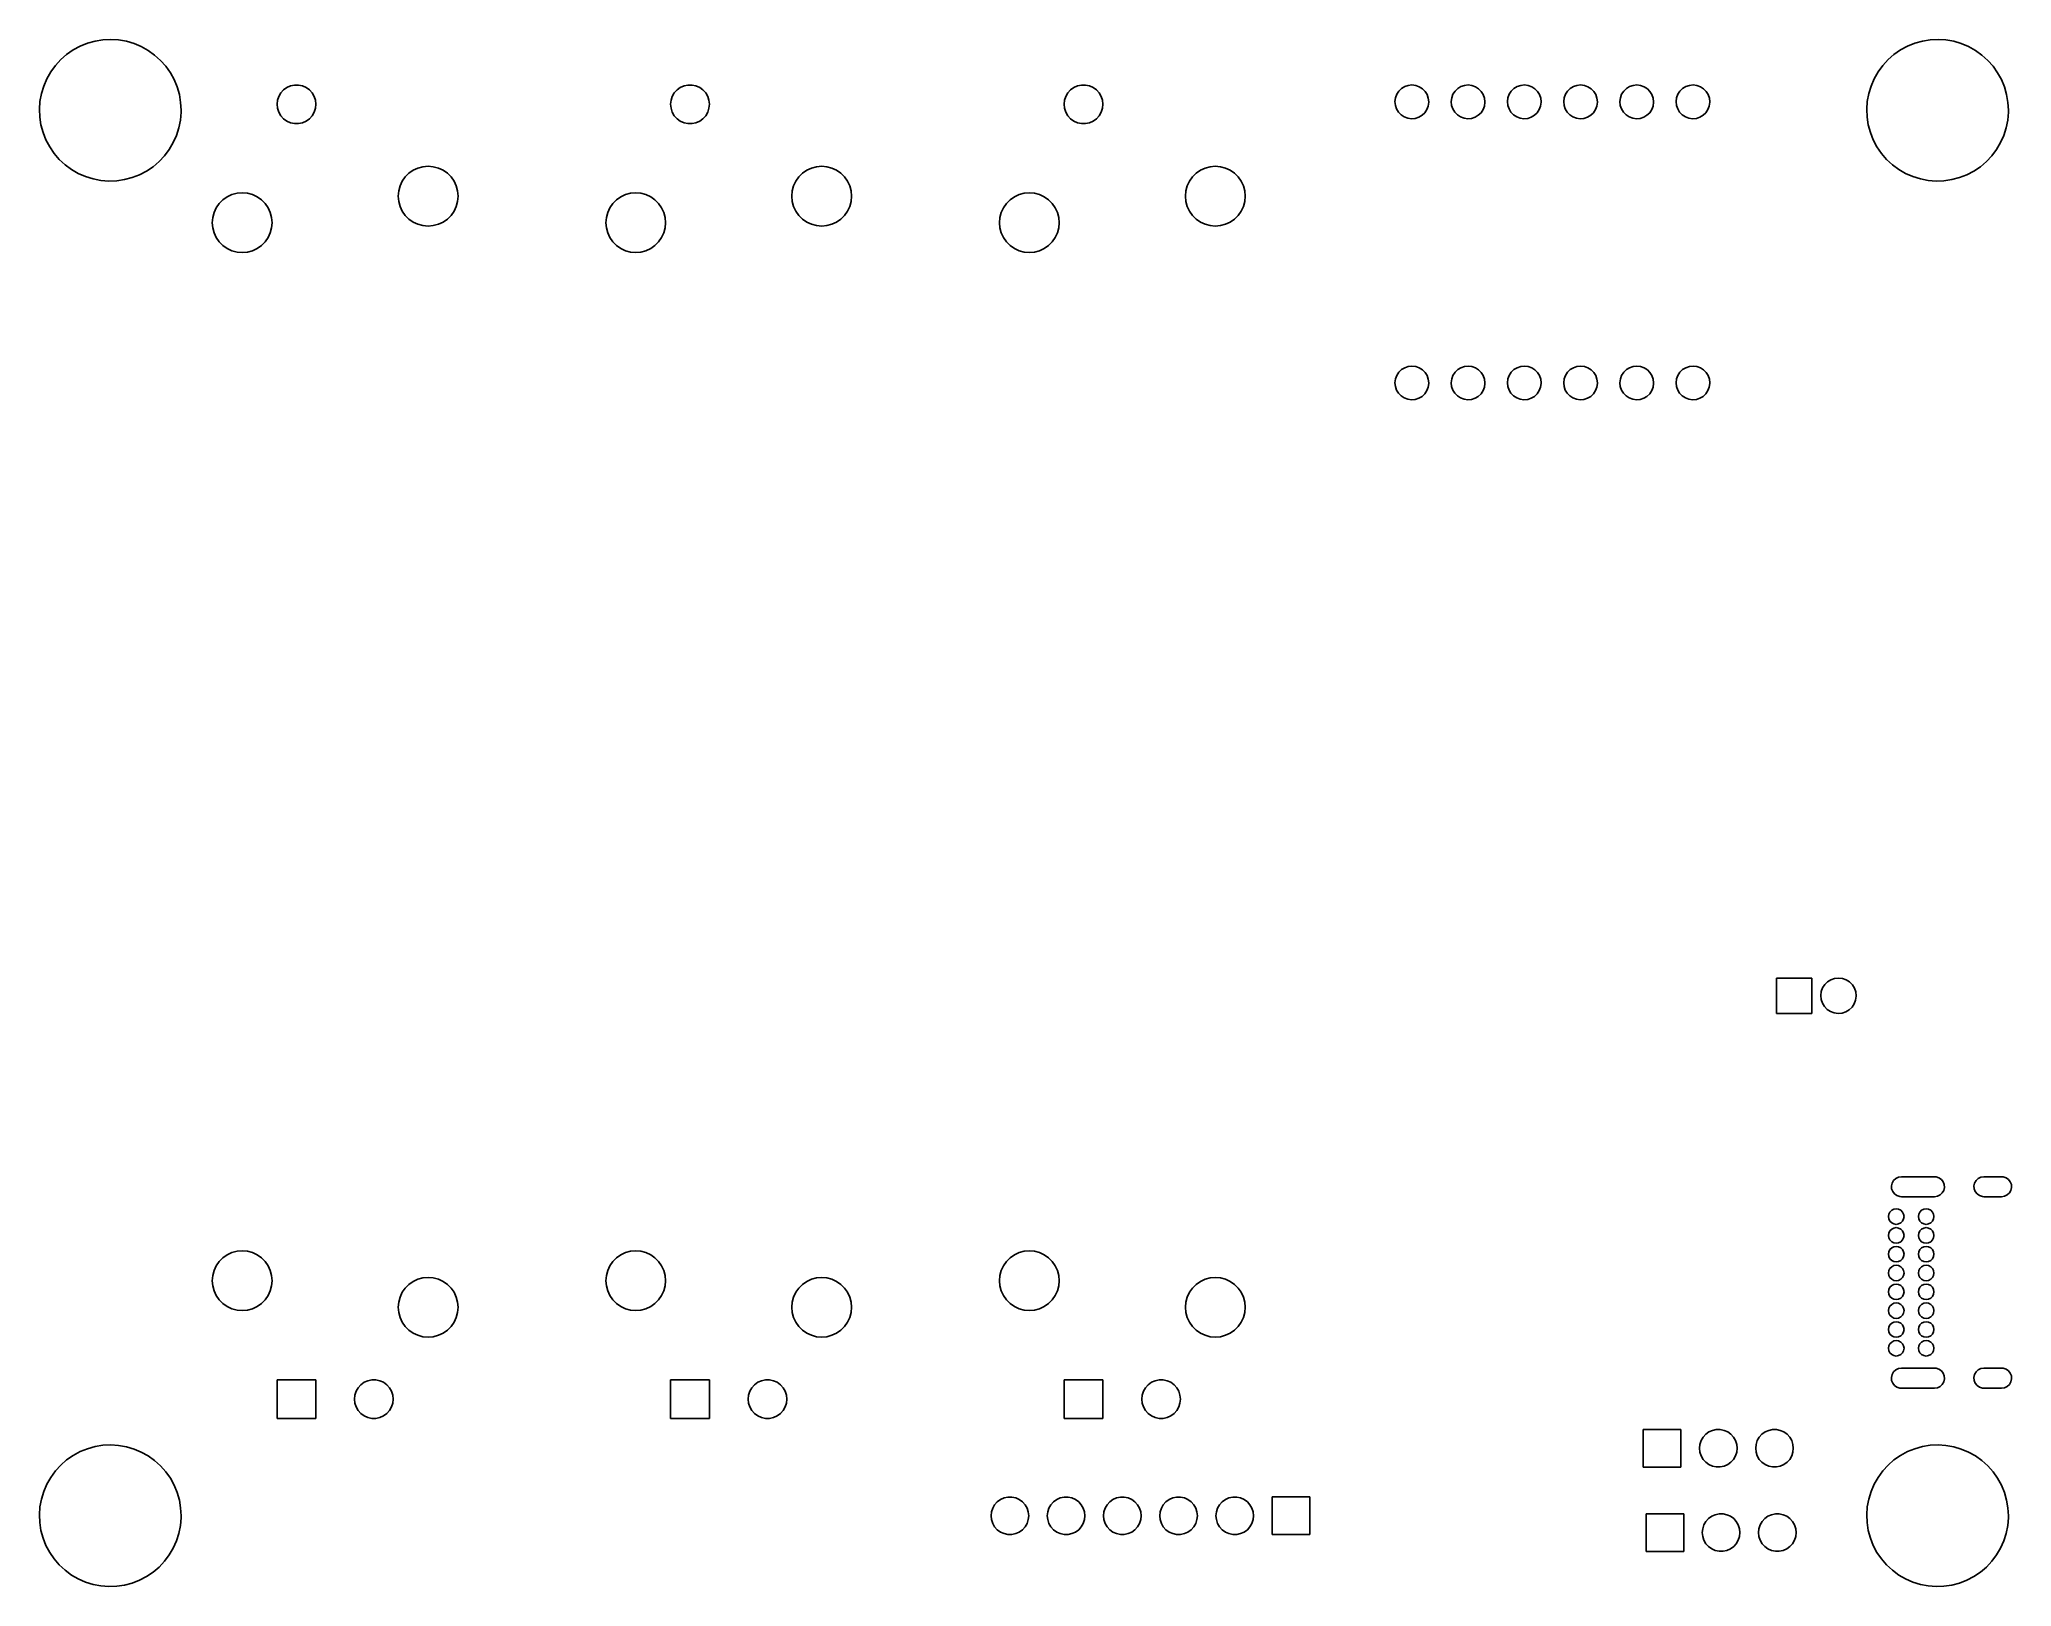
# Model space of a CAD drawing. Extents: x 2.72 to 6.23, y -5.23 to -2.47.
import ezdxf

# ---------------------------------------------------------------- set-up
doc = ezdxf.new("R2010")
doc.units = 0
doc.header["$MEASUREMENT"] = 0
doc.layers.add('BLACK', color=7, linetype='CONTINUOUS')

msp = doc.modelspace()

# ---------------------------------------------------------------- linework, layer by layer
at = {"layer": 'BLACK', "linetype": 'CONTINUOUS'}
for p, q in [((2.78399, -2.4927), (2.79636, -2.48601)), ((2.79636, -2.48601), (2.8094, -2.48074)), ((2.8094, -2.48074), (2.82295, -2.47695)), ((2.82295, -2.47695), (2.83683, -2.47471)), ((2.83683, -2.47471), (2.85088, -2.47402)), ((2.85088, -2.47402), (2.86492, -2.4749)), ((2.86492, -2.4749), (2.87877, -2.47734)), ((2.87877, -2.47734), (2.89226, -2.48132)), ((2.89226, -2.48132), (2.90523, -2.48677)), ((2.90523, -2.48677), (2.91751, -2.49363)), ((6.03399, -2.4927), (6.04636, -2.48601)), ((6.04636, -2.48601), (6.0594, -2.48074)), ((6.0594, -2.48074), (6.07295, -2.47695)), ((6.07295, -2.47695), (6.08683, -2.47471)), ((6.08683, -2.47471), (6.10088, -2.47402)), ((6.10088, -2.47402), (6.11492, -2.4749)), ((6.11492, -2.4749), (6.12877, -2.47734)), ((6.12877, -2.47734), (6.14226, -2.48132)), ((6.14226, -2.48132), (6.15523, -2.48677)), ((6.15523, -2.48677), (6.16751, -2.49363)), ((2.7441, -2.53175), (2.75237, -2.52037)), ((2.75237, -2.52037), (2.76185, -2.50999)), ((2.76185, -2.50999), (2.77244, -2.50072)), ((2.77244, -2.50072), (2.78399, -2.4927)), ((2.91751, -2.49363), (2.92894, -2.50182)), ((2.92894, -2.50182), (2.93939, -2.51123)), ((2.93939, -2.51123), (2.94873, -2.52175)), ((2.94873, -2.52175), (2.95684, -2.53324)), ((5.9941, -2.53175), (6.00237, -2.52037)), ((6.00237, -2.52037), (6.01185, -2.50999)), ((6.01185, -2.50999), (6.02244, -2.50072)), ((6.02244, -2.50072), (6.03399, -2.4927)), ((6.16751, -2.49363), (6.17894, -2.50182)), ((6.17894, -2.50182), (6.18939, -2.51123)), ((6.18939, -2.51123), (6.19873, -2.52175)), ((6.19873, -2.52175), (6.20684, -2.53324)), ((2.72755, -2.57038), (2.73161, -2.55691)), ((2.73161, -2.55691), (2.73715, -2.54398)), ((2.73715, -2.54398), (2.7441, -2.53175)), ((2.95684, -2.53324), (2.96362, -2.54556)), ((2.96362, -2.54556), (2.96898, -2.55857)), ((2.96898, -2.55857), (2.97285, -2.57209)), ((3.15805, -2.56377), (3.16388, -2.55954)), ((3.16388, -2.55954), (3.17046, -2.55661)), ((3.17046, -2.55661), (3.1775, -2.55511)), ((3.1775, -2.55511), (3.1847, -2.55511)), ((3.1847, -2.55511), (3.19175, -2.55661)), ((3.19175, -2.55661), (3.19833, -2.55954)), ((3.19833, -2.55954), (3.20415, -2.56377)), ((3.85805, -2.56377), (3.86388, -2.55954)), ((3.86388, -2.55954), (3.87046, -2.55661)), ((3.87046, -2.55661), (3.8775, -2.55511)), ((3.8775, -2.55511), (3.8847, -2.55511)), ((3.8847, -2.55511), (3.89175, -2.55661)), ((3.89175, -2.55661), (3.89833, -2.55954)), ((3.89833, -2.55954), (3.90415, -2.56377)), ((4.55805, -2.56377), (4.56388, -2.55954)), ((4.56388, -2.55954), (4.57046, -2.55661)), ((4.57046, -2.55661), (4.5775, -2.55511)), ((4.5775, -2.55511), (4.5847, -2.55511)), ((4.5847, -2.55511), (4.59175, -2.55661)), ((4.59175, -2.55661), (4.59833, -2.55954)), ((4.59833, -2.55954), (4.60415, -2.56377)), ((5.14653, -2.56136), (5.15223, -2.55786)), ((5.15223, -2.55786), (5.15856, -2.5557)), ((5.15856, -2.5557), (5.16521, -2.555)), ((5.16521, -2.555), (5.17185, -2.55579)), ((5.17185, -2.55579), (5.17815, -2.55804)), ((5.17815, -2.55804), (5.1838, -2.56162)), ((5.24653, -2.56136), (5.25223, -2.55786)), ((5.25223, -2.55786), (5.25856, -2.5557)), ((5.25856, -2.5557), (5.26521, -2.555)), ((5.26521, -2.555), (5.27185, -2.55579)), ((5.27185, -2.55579), (5.27815, -2.55804)), ((5.27815, -2.55804), (5.2838, -2.56162)), ((5.34653, -2.56136), (5.35223, -2.55786)), ((5.35223, -2.55786), (5.35856, -2.5557)), ((5.35856, -2.5557), (5.36521, -2.555)), ((5.36521, -2.555), (5.37185, -2.55579)), ((5.37185, -2.55579), (5.37815, -2.55804)), ((5.37815, -2.55804), (5.3838, -2.56162)), ((5.44653, -2.56136), (5.45223, -2.55786)), ((5.45223, -2.55786), (5.45856, -2.5557)), ((5.45856, -2.5557), (5.46521, -2.555)), ((5.46521, -2.555), (5.47185, -2.55579)), ((5.47185, -2.55579), (5.47815, -2.55804)), ((5.47815, -2.55804), (5.4838, -2.56162)), ((5.54653, -2.56136), (5.55223, -2.55786)), ((5.55223, -2.55786), (5.55856, -2.5557)), ((5.55856, -2.5557), (5.56521, -2.555)), ((5.56521, -2.555), (5.57185, -2.55579)), ((5.57185, -2.55579), (5.57815, -2.55804)), ((5.57815, -2.55804), (5.5838, -2.56162)), ((5.64653, -2.56136), (5.65223, -2.55786)), ((5.65223, -2.55786), (5.65856, -2.5557)), ((5.65856, -2.5557), (5.66521, -2.555)), ((5.66521, -2.555), (5.67185, -2.55579)), ((5.67185, -2.55579), (5.67815, -2.55804)), ((5.67815, -2.55804), (5.6838, -2.56162)), ((5.97755, -2.57038), (5.98161, -2.55691)), ((5.98161, -2.55691), (5.98715, -2.54398)), ((5.98715, -2.54398), (5.9941, -2.53175)), ((6.20684, -2.53324), (6.21362, -2.54556)), ((6.21362, -2.54556), (6.21898, -2.55857)), ((6.21898, -2.55857), (6.22285, -2.57209)), ((2.72403, -2.59824), (2.72501, -2.58421)), ((2.72501, -2.58421), (2.72755, -2.57038)), ((2.97285, -2.57209), (2.9752, -2.58596)), ((2.9752, -2.58596), (2.97598, -2.6)), ((3.14665, -2.58937), (3.14741, -2.58221)), ((3.14741, -2.59653), (3.14665, -2.58937)), ((3.14741, -2.58221), (3.14963, -2.57536)), ((3.14963, -2.57536), (3.15323, -2.56912)), ((3.15323, -2.56912), (3.15805, -2.56377)), ((3.20415, -2.56377), (3.20897, -2.56912)), ((3.20897, -2.56912), (3.21257, -2.57536)), ((3.21257, -2.57536), (3.2148, -2.58221)), ((3.2148, -2.58221), (3.21555, -2.58937)), ((3.21555, -2.58937), (3.2148, -2.59653)), ((3.84665, -2.58937), (3.84741, -2.58221)), ((3.84741, -2.59653), (3.84665, -2.58937)), ((3.84741, -2.58221), (3.84963, -2.57536)), ((3.84963, -2.57536), (3.85323, -2.56912)), ((3.85323, -2.56912), (3.85805, -2.56377)), ((3.90415, -2.56377), (3.90897, -2.56912)), ((3.90897, -2.56912), (3.91257, -2.57536)), ((3.91257, -2.57536), (3.9148, -2.58221)), ((3.9148, -2.58221), (3.91555, -2.58937)), ((3.91555, -2.58937), (3.9148, -2.59653)), ((4.54665, -2.58937), (4.54741, -2.58221)), ((4.54741, -2.59653), (4.54665, -2.58937)), ((4.54741, -2.58221), (4.54963, -2.57536)), ((4.54963, -2.57536), (4.55323, -2.56912)), ((4.55323, -2.56912), (4.55805, -2.56377)), ((4.60415, -2.56377), (4.60897, -2.56912)), ((4.60897, -2.56912), (4.61257, -2.57536)), ((4.61257, -2.57536), (4.6148, -2.58221)), ((4.6148, -2.58221), (4.61555, -2.58937)), ((4.61555, -2.58937), (4.6148, -2.59653)), ((5.135, -2.58458), (5.13584, -2.57795)), ((5.13566, -2.59124), (5.135, -2.58458)), ((5.13777, -2.59758), (5.13566, -2.59124)), ((5.13584, -2.57795), (5.13813, -2.57166)), ((5.13813, -2.57166), (5.14175, -2.56604)), ((5.14175, -2.56604), (5.14653, -2.56136)), ((5.1838, -2.56162), (5.18851, -2.56637)), ((5.18851, -2.56637), (5.19205, -2.57204)), ((5.19406, -2.59246), (5.19168, -2.59871)), ((5.19205, -2.57204), (5.19425, -2.57835)), ((5.19499, -2.58584), (5.19406, -2.59246)), ((5.19425, -2.57835), (5.195, -2.585)), ((5.195, -2.585), (5.19499, -2.58584)), ((5.235, -2.58458), (5.23584, -2.57795)), ((5.23566, -2.59124), (5.235, -2.58458)), ((5.23777, -2.59758), (5.23566, -2.59124)), ((5.23584, -2.57795), (5.23813, -2.57166)), ((5.23813, -2.57166), (5.24175, -2.56604)), ((5.24175, -2.56604), (5.24653, -2.56136)), ((5.2838, -2.56162), (5.28851, -2.56637)), ((5.28851, -2.56637), (5.29205, -2.57204)), ((5.29406, -2.59246), (5.29168, -2.59871)), ((5.29205, -2.57204), (5.29425, -2.57835)), ((5.29499, -2.58584), (5.29406, -2.59246)), ((5.29425, -2.57835), (5.295, -2.585)), ((5.295, -2.585), (5.29499, -2.58584)), ((5.335, -2.58458), (5.33584, -2.57795)), ((5.33566, -2.59124), (5.335, -2.58458)), ((5.33777, -2.59758), (5.33566, -2.59124)), ((5.33584, -2.57795), (5.33813, -2.57166)), ((5.33813, -2.57166), (5.34175, -2.56604)), ((5.34175, -2.56604), (5.34653, -2.56136)), ((5.3838, -2.56162), (5.38851, -2.56637)), ((5.38851, -2.56637), (5.39205, -2.57204)), ((5.39406, -2.59246), (5.39168, -2.59871)), ((5.39205, -2.57204), (5.39425, -2.57835)), ((5.39499, -2.58584), (5.39406, -2.59246)), ((5.39425, -2.57835), (5.395, -2.585)), ((5.395, -2.585), (5.39499, -2.58584)), ((5.435, -2.58458), (5.43584, -2.57795)), ((5.43566, -2.59124), (5.435, -2.58458)), ((5.43777, -2.59758), (5.43566, -2.59124)), ((5.43584, -2.57795), (5.43813, -2.57166)), ((5.43813, -2.57166), (5.44175, -2.56604)), ((5.44175, -2.56604), (5.44653, -2.56136)), ((5.4838, -2.56162), (5.48851, -2.56637)), ((5.48851, -2.56637), (5.49205, -2.57204)), ((5.49406, -2.59246), (5.49168, -2.59871)), ((5.49205, -2.57204), (5.49425, -2.57835)), ((5.49499, -2.58584), (5.49406, -2.59246)), ((5.49425, -2.57835), (5.495, -2.585)), ((5.495, -2.585), (5.49499, -2.58584)), ((5.535, -2.58458), (5.53584, -2.57795)), ((5.53566, -2.59124), (5.535, -2.58458)), ((5.53777, -2.59758), (5.53566, -2.59124)), ((5.53584, -2.57795), (5.53813, -2.57166)), ((5.53813, -2.57166), (5.54175, -2.56604)), ((5.54175, -2.56604), (5.54653, -2.56136)), ((5.5838, -2.56162), (5.58851, -2.56637)), ((5.58851, -2.56637), (5.59205, -2.57204)), ((5.59406, -2.59246), (5.59168, -2.59871)), ((5.59205, -2.57204), (5.59425, -2.57835)), ((5.59499, -2.58584), (5.59406, -2.59246)), ((5.59425, -2.57835), (5.595, -2.585)), ((5.595, -2.585), (5.59499, -2.58584)), ((5.635, -2.58458), (5.63584, -2.57795)), ((5.63566, -2.59124), (5.635, -2.58458)), ((5.63777, -2.59758), (5.63566, -2.59124)), ((5.63584, -2.57795), (5.63813, -2.57166)), ((5.63813, -2.57166), (5.64175, -2.56604)), ((5.64175, -2.56604), (5.64653, -2.56136)), ((5.6838, -2.56162), (5.68851, -2.56637)), ((5.68851, -2.56637), (5.69205, -2.57204)), ((5.69406, -2.59246), (5.69168, -2.59871)), ((5.69205, -2.57204), (5.69425, -2.57835)), ((5.69499, -2.58584), (5.69406, -2.59246)), ((5.69425, -2.57835), (5.695, -2.585)), ((5.695, -2.585), (5.69499, -2.58584)), ((5.97403, -2.59824), (5.97501, -2.58421)), ((5.97501, -2.58421), (5.97755, -2.57038)), ((6.22285, -2.57209), (6.2252, -2.58596)), ((6.2252, -2.58596), (6.22598, -2.6)), ((2.72462, -2.61229), (2.72403, -2.59824)), ((2.72677, -2.62619), (2.72462, -2.61229)), ((2.73046, -2.63977), (2.72677, -2.62619)), ((2.97476, -2.61753), (2.97203, -2.63133)), ((2.97594, -2.60352), (2.97476, -2.61753)), ((2.97598, -2.6), (2.97594, -2.60352)), ((3.14963, -2.60338), (3.14741, -2.59653)), ((3.15323, -2.60962), (3.14963, -2.60338)), ((3.15805, -2.61497), (3.15323, -2.60962)), ((3.16388, -2.6192), (3.15805, -2.61497)), ((3.17046, -2.62213), (3.16388, -2.6192)), ((3.1775, -2.62363), (3.17046, -2.62213)), ((3.1847, -2.62363), (3.1775, -2.62363)), ((3.19175, -2.62213), (3.1847, -2.62363)), ((3.19833, -2.6192), (3.19175, -2.62213)), ((3.20415, -2.61497), (3.19833, -2.6192)), ((3.20897, -2.60962), (3.20415, -2.61497)), ((3.21257, -2.60338), (3.20897, -2.60962)), ((3.2148, -2.59653), (3.21257, -2.60338)), ((3.84963, -2.60338), (3.84741, -2.59653)), ((3.85323, -2.60962), (3.84963, -2.60338)), ((3.85805, -2.61497), (3.85323, -2.60962)), ((3.86388, -2.6192), (3.85805, -2.61497)), ((3.87046, -2.62213), (3.86388, -2.6192)), ((3.8775, -2.62363), (3.87046, -2.62213)), ((3.8847, -2.62363), (3.8775, -2.62363)), ((3.89175, -2.62213), (3.8847, -2.62363)), ((3.89833, -2.6192), (3.89175, -2.62213)), ((3.90415, -2.61497), (3.89833, -2.6192)), ((3.90897, -2.60962), (3.90415, -2.61497)), ((3.91257, -2.60338), (3.90897, -2.60962)), ((3.9148, -2.59653), (3.91257, -2.60338)), ((4.54963, -2.60338), (4.54741, -2.59653)), ((4.55323, -2.60962), (4.54963, -2.60338)), ((4.55805, -2.61497), (4.55323, -2.60962)), ((4.56388, -2.6192), (4.55805, -2.61497)), ((4.57046, -2.62213), (4.56388, -2.6192)), ((4.5775, -2.62363), (4.57046, -2.62213)), ((4.5847, -2.62363), (4.5775, -2.62363)), ((4.59175, -2.62213), (4.5847, -2.62363)), ((4.59833, -2.6192), (4.59175, -2.62213)), ((4.60415, -2.61497), (4.59833, -2.6192)), ((4.60897, -2.60962), (4.60415, -2.61497)), ((4.61257, -2.60338), (4.60897, -2.60962)), ((4.6148, -2.59653), (4.61257, -2.60338)), ((5.14123, -2.6033), (5.13777, -2.59758)), ((5.14588, -2.60812), (5.14123, -2.6033)), ((5.15147, -2.61178), (5.14588, -2.60812)), ((5.15774, -2.61411), (5.15147, -2.61178)), ((5.16437, -2.61499), (5.15774, -2.61411)), ((5.17103, -2.61439), (5.16437, -2.61499)), ((5.17739, -2.61232), (5.17103, -2.61439)), ((5.18314, -2.6089), (5.17739, -2.61232)), ((5.18798, -2.60428), (5.18314, -2.6089)), ((5.19168, -2.59871), (5.18798, -2.60428)), ((5.24123, -2.6033), (5.23777, -2.59758)), ((5.24588, -2.60812), (5.24123, -2.6033)), ((5.25147, -2.61178), (5.24588, -2.60812)), ((5.25774, -2.61411), (5.25147, -2.61178)), ((5.26437, -2.61499), (5.25774, -2.61411)), ((5.27103, -2.61439), (5.26437, -2.61499)), ((5.27739, -2.61232), (5.27103, -2.61439)), ((5.28314, -2.6089), (5.27739, -2.61232)), ((5.28798, -2.60428), (5.28314, -2.6089)), ((5.29168, -2.59871), (5.28798, -2.60428)), ((5.34123, -2.6033), (5.33777, -2.59758)), ((5.34588, -2.60812), (5.34123, -2.6033)), ((5.35147, -2.61178), (5.34588, -2.60812)), ((5.35774, -2.61411), (5.35147, -2.61178)), ((5.36437, -2.61499), (5.35774, -2.61411)), ((5.37103, -2.61439), (5.36437, -2.61499)), ((5.37739, -2.61232), (5.37103, -2.61439)), ((5.38314, -2.6089), (5.37739, -2.61232)), ((5.38798, -2.60428), (5.38314, -2.6089)), ((5.39168, -2.59871), (5.38798, -2.60428)), ((5.44123, -2.6033), (5.43777, -2.59758)), ((5.44588, -2.60812), (5.44123, -2.6033)), ((5.45147, -2.61178), (5.44588, -2.60812)), ((5.45774, -2.61411), (5.45147, -2.61178)), ((5.46437, -2.61499), (5.45774, -2.61411)), ((5.47103, -2.61439), (5.46437, -2.61499)), ((5.47739, -2.61232), (5.47103, -2.61439)), ((5.48314, -2.6089), (5.47739, -2.61232)), ((5.48798, -2.60428), (5.48314, -2.6089)), ((5.49168, -2.59871), (5.48798, -2.60428)), ((5.54123, -2.6033), (5.53777, -2.59758)), ((5.54588, -2.60812), (5.54123, -2.6033)), ((5.55147, -2.61178), (5.54588, -2.60812)), ((5.55774, -2.61411), (5.55147, -2.61178)), ((5.56437, -2.61499), (5.55774, -2.61411)), ((5.57103, -2.61439), (5.56437, -2.61499)), ((5.57739, -2.61232), (5.57103, -2.61439)), ((5.58314, -2.6089), (5.57739, -2.61232)), ((5.58798, -2.60428), (5.58314, -2.6089)), ((5.59168, -2.59871), (5.58798, -2.60428)), ((5.64123, -2.6033), (5.63777, -2.59758)), ((5.64588, -2.60812), (5.64123, -2.6033)), ((5.65147, -2.61178), (5.64588, -2.60812)), ((5.65774, -2.61411), (5.65147, -2.61178)), ((5.66437, -2.61499), (5.65774, -2.61411)), ((5.67103, -2.61439), (5.66437, -2.61499)), ((5.67739, -2.61232), (5.67103, -2.61439)), ((5.68314, -2.6089), (5.67739, -2.61232)), ((5.68798, -2.60428), (5.68314, -2.6089)), ((5.69168, -2.59871), (5.68798, -2.60428)), ((5.97462, -2.61229), (5.97403, -2.59824)), ((5.97677, -2.62619), (5.97462, -2.61229)), ((5.98046, -2.63977), (5.97677, -2.62619)), ((6.22476, -2.61753), (6.22203, -2.63133)), ((6.22594, -2.60352), (6.22476, -2.61753)), ((6.22598, -2.6), (6.22594, -2.60352)), ((2.73563, -2.65284), (2.73046, -2.63977)), ((2.74224, -2.66526), (2.73563, -2.65284)), ((2.75018, -2.67687), (2.74224, -2.66526)), ((2.96205, -2.65759), (2.95493, -2.66972)), ((2.96777, -2.64474), (2.96205, -2.65759)), ((2.97203, -2.63133), (2.96777, -2.64474)), ((5.98563, -2.65284), (5.98046, -2.63977)), ((5.99224, -2.66526), (5.98563, -2.65284)), ((6.00018, -2.67687), (5.99224, -2.66526)), ((6.21205, -2.65759), (6.20493, -2.66972)), ((6.21777, -2.64474), (6.21205, -2.65759)), ((6.22203, -2.63133), (6.21777, -2.64474)), ((2.75937, -2.68752), (2.75018, -2.67687)), ((2.76969, -2.69707), (2.75937, -2.68752)), ((2.78102, -2.70542), (2.76969, -2.69707)), ((2.92617, -2.70035), (2.91451, -2.70822)), ((2.93688, -2.69123), (2.92617, -2.70035)), ((2.94651, -2.68098), (2.93688, -2.69123)), ((2.95493, -2.66972), (2.94651, -2.68098)), ((3.39718, -2.70281), (3.40612, -2.70041)), ((3.40612, -2.70041), (3.41535, -2.69961)), ((3.41535, -2.69961), (3.42458, -2.70041)), ((3.42458, -2.70041), (3.43353, -2.70281)), ((4.09718, -2.70281), (4.10612, -2.70041)), ((4.10612, -2.70041), (4.11535, -2.69961)), ((4.11535, -2.69961), (4.12458, -2.70041)), ((4.12458, -2.70041), (4.13353, -2.70281)), ((4.79718, -2.70281), (4.80612, -2.70041)), ((4.80612, -2.70041), (4.81535, -2.69961)), ((4.81535, -2.69961), (4.82458, -2.70041)), ((4.82458, -2.70041), (4.83353, -2.70281)), ((6.00937, -2.68752), (6.00018, -2.67687)), ((6.01969, -2.69707), (6.00937, -2.68752)), ((6.03102, -2.70542), (6.01969, -2.69707)), ((6.17617, -2.70035), (6.16451, -2.70822)), ((6.18688, -2.69123), (6.17617, -2.70035)), ((6.19651, -2.68098), (6.18688, -2.69123)), ((6.20493, -2.66972), (6.19651, -2.68098)), ((2.7932, -2.71245), (2.78102, -2.70542)), ((2.80609, -2.71808), (2.7932, -2.71245)), ((2.81952, -2.72224), (2.80609, -2.71808)), ((2.83334, -2.72488), (2.81952, -2.72224)), ((2.84736, -2.72596), (2.83334, -2.72488)), ((2.86142, -2.72547), (2.84736, -2.72596)), ((2.87533, -2.72341), (2.86142, -2.72547)), ((2.88893, -2.71982), (2.87533, -2.72341)), ((2.90204, -2.71473), (2.88893, -2.71982)), ((2.91451, -2.70822), (2.90204, -2.71473)), ((3.36301, -2.74353), (3.36541, -2.73458)), ((3.36541, -2.73458), (3.36933, -2.72618)), ((3.36933, -2.72618), (3.37464, -2.71859)), ((3.37464, -2.71859), (3.38119, -2.71204)), ((3.38119, -2.71204), (3.38878, -2.70673)), ((3.38878, -2.70673), (3.39718, -2.70281)), ((3.43353, -2.70281), (3.44193, -2.70673)), ((3.44193, -2.70673), (3.44952, -2.71204)), ((3.44952, -2.71204), (3.45607, -2.71859)), ((3.45607, -2.71859), (3.46138, -2.72618)), ((3.46138, -2.72618), (3.4653, -2.73458)), ((3.4653, -2.73458), (3.4677, -2.74353)), ((4.06301, -2.74353), (4.06541, -2.73458)), ((4.06541, -2.73458), (4.06933, -2.72618)), ((4.06933, -2.72618), (4.07464, -2.71859)), ((4.07464, -2.71859), (4.08119, -2.71204)), ((4.08119, -2.71204), (4.08878, -2.70673)), ((4.08878, -2.70673), (4.09718, -2.70281)), ((4.13353, -2.70281), (4.14193, -2.70673)), ((4.14193, -2.70673), (4.14952, -2.71204)), ((4.14952, -2.71204), (4.15607, -2.71859)), ((4.15607, -2.71859), (4.16138, -2.72618)), ((4.16138, -2.72618), (4.1653, -2.73458)), ((4.1653, -2.73458), (4.1677, -2.74353)), ((4.76301, -2.74353), (4.76541, -2.73458)), ((4.76541, -2.73458), (4.76933, -2.72618)), ((4.76933, -2.72618), (4.77464, -2.71859)), ((4.77464, -2.71859), (4.78119, -2.71204)), ((4.78119, -2.71204), (4.78878, -2.70673)), ((4.78878, -2.70673), (4.79718, -2.70281)), ((4.83353, -2.70281), (4.84193, -2.70673)), ((4.84193, -2.70673), (4.84952, -2.71204)), ((4.84952, -2.71204), (4.85607, -2.71859)), ((4.85607, -2.71859), (4.86138, -2.72618)), ((4.86138, -2.72618), (4.8653, -2.73458)), ((4.8653, -2.73458), (4.8677, -2.74353)), ((6.0432, -2.71245), (6.03102, -2.70542)), ((6.05609, -2.71808), (6.0432, -2.71245)), ((6.06952, -2.72224), (6.05609, -2.71808)), ((6.08334, -2.72488), (6.06952, -2.72224)), ((6.09736, -2.72596), (6.08334, -2.72488)), ((6.11142, -2.72547), (6.09736, -2.72596)), ((6.12533, -2.72341), (6.11142, -2.72547)), ((6.13893, -2.71982), (6.12533, -2.72341)), ((6.15204, -2.71473), (6.13893, -2.71982)), ((6.16451, -2.70822), (6.15204, -2.71473)), ((3.03862, -2.77343), (3.04393, -2.76584)), ((3.04393, -2.76584), (3.05048, -2.75929)), ((3.05048, -2.75929), (3.05807, -2.75397)), ((3.05807, -2.75397), (3.06647, -2.75006)), ((3.06647, -2.75006), (3.07542, -2.74766)), ((3.07542, -2.74766), (3.08465, -2.74685)), ((3.08465, -2.74685), (3.09387, -2.74766)), ((3.09387, -2.74766), (3.10282, -2.75006)), ((3.10282, -2.75006), (3.11122, -2.75397)), ((3.11122, -2.75397), (3.11881, -2.75929)), ((3.11881, -2.75929), (3.12536, -2.76584)), ((3.12536, -2.76584), (3.13067, -2.77343)), ((3.3622, -2.75276), (3.36301, -2.74353)), ((3.36301, -2.76199), (3.3622, -2.75276)), ((3.36541, -2.77093), (3.36301, -2.76199)), ((3.36933, -2.77933), (3.36541, -2.77093)), ((3.4653, -2.77093), (3.46138, -2.77933)), ((3.4677, -2.76199), (3.4653, -2.77093)), ((3.4677, -2.74353), (3.4685, -2.75276)), ((3.4685, -2.75276), (3.4677, -2.76199)), ((3.73862, -2.77343), (3.74393, -2.76584)), ((3.74393, -2.76584), (3.75048, -2.75929)), ((3.75048, -2.75929), (3.75807, -2.75397)), ((3.75807, -2.75397), (3.76647, -2.75006)), ((3.76647, -2.75006), (3.77542, -2.74766)), ((3.77542, -2.74766), (3.78465, -2.74685)), ((3.78465, -2.74685), (3.79387, -2.74766)), ((3.79387, -2.74766), (3.80282, -2.75006)), ((3.80282, -2.75006), (3.81122, -2.75397)), ((3.81122, -2.75397), (3.81881, -2.75929)), ((3.81881, -2.75929), (3.82536, -2.76584)), ((3.82536, -2.76584), (3.83067, -2.77343)), ((4.0622, -2.75276), (4.06301, -2.74353)), ((4.06301, -2.76199), (4.0622, -2.75276)), ((4.06541, -2.77093), (4.06301, -2.76199)), ((4.06933, -2.77933), (4.06541, -2.77093)), ((4.1653, -2.77093), (4.16138, -2.77933)), ((4.1677, -2.76199), (4.1653, -2.77093)), ((4.1677, -2.74353), (4.1685, -2.75276)), ((4.1685, -2.75276), (4.1677, -2.76199)), ((4.43862, -2.77343), (4.44393, -2.76584)), ((4.44393, -2.76584), (4.45048, -2.75929)), ((4.45048, -2.75929), (4.45807, -2.75397)), ((4.45807, -2.75397), (4.46647, -2.75006)), ((4.46647, -2.75006), (4.47542, -2.74766)), ((4.47542, -2.74766), (4.48465, -2.74685)), ((4.48465, -2.74685), (4.49388, -2.74766)), ((4.49388, -2.74766), (4.50282, -2.75006)), ((4.50282, -2.75006), (4.51122, -2.75397)), ((4.51122, -2.75397), (4.51881, -2.75929)), ((4.51881, -2.75929), (4.52536, -2.76584)), ((4.52536, -2.76584), (4.53067, -2.77343)), ((4.7622, -2.75276), (4.76301, -2.74353)), ((4.76301, -2.76199), (4.7622, -2.75276)), ((4.76541, -2.77093), (4.76301, -2.76199)), ((4.76933, -2.77933), (4.76541, -2.77093)), ((4.8653, -2.77093), (4.86138, -2.77933)), ((4.8677, -2.76199), (4.8653, -2.77093)), ((4.8677, -2.74353), (4.8685, -2.75276)), ((4.8685, -2.75276), (4.8677, -2.76199)), ((3.0315, -2.8), (3.0323, -2.79077)), ((3.0323, -2.80923), (3.0315, -2.8)), ((3.0323, -2.79077), (3.0347, -2.78182)), ((3.0347, -2.78182), (3.03862, -2.77343)), ((3.13067, -2.77343), (3.13459, -2.78182)), ((3.13459, -2.78182), (3.13699, -2.79077)), ((3.13699, -2.79077), (3.1378, -2.8)), ((3.1378, -2.8), (3.13699, -2.80923)), ((3.37464, -2.78692), (3.36933, -2.77933)), ((3.38119, -2.79347), (3.37464, -2.78692)), ((3.38878, -2.79878), (3.38119, -2.79347)), ((3.39718, -2.8027), (3.38878, -2.79878)), ((3.40612, -2.8051), (3.39718, -2.8027)), ((3.41535, -2.80591), (3.40612, -2.8051)), ((3.42458, -2.8051), (3.41535, -2.80591)), ((3.43353, -2.8027), (3.42458, -2.8051)), ((3.44193, -2.79878), (3.43353, -2.8027)), ((3.44952, -2.79347), (3.44193, -2.79878)), ((3.45607, -2.78692), (3.44952, -2.79347)), ((3.46138, -2.77933), (3.45607, -2.78692)), ((3.7315, -2.8), (3.7323, -2.79077)), ((3.7323, -2.80923), (3.7315, -2.8)), ((3.7323, -2.79077), (3.7347, -2.78182)), ((3.7347, -2.78182), (3.73862, -2.77343)), ((3.83067, -2.77343), (3.83459, -2.78182)), ((3.83459, -2.78182), (3.83699, -2.79077)), ((3.83699, -2.79077), (3.8378, -2.8)), ((3.8378, -2.8), (3.83699, -2.80923)), ((4.07464, -2.78692), (4.06933, -2.77933)), ((4.08119, -2.79347), (4.07464, -2.78692)), ((4.08878, -2.79878), (4.08119, -2.79347)), ((4.09718, -2.8027), (4.08878, -2.79878)), ((4.10612, -2.8051), (4.09718, -2.8027)), ((4.11535, -2.80591), (4.10612, -2.8051)), ((4.12458, -2.8051), (4.11535, -2.80591)), ((4.13353, -2.8027), (4.12458, -2.8051)), ((4.14193, -2.79878), (4.13353, -2.8027)), ((4.14952, -2.79347), (4.14193, -2.79878)), ((4.15607, -2.78692), (4.14952, -2.79347)), ((4.16138, -2.77933), (4.15607, -2.78692)), ((4.4315, -2.8), (4.4323, -2.79077)), ((4.4323, -2.80923), (4.4315, -2.8)), ((4.4323, -2.79077), (4.4347, -2.78182)), ((4.4347, -2.78182), (4.43862, -2.77343)), ((4.53067, -2.77343), (4.53459, -2.78182)), ((4.53459, -2.78182), (4.53699, -2.79077)), ((4.53699, -2.79077), (4.5378, -2.8)), ((4.5378, -2.8), (4.53699, -2.80923)), ((4.77464, -2.78692), (4.76933, -2.77933)), ((4.78119, -2.79347), (4.77464, -2.78692)), ((4.78878, -2.79878), (4.78119, -2.79347)), ((4.79718, -2.8027), (4.78878, -2.79878)), ((4.80612, -2.8051), (4.79718, -2.8027)), ((4.81535, -2.80591), (4.80612, -2.8051)), ((4.82458, -2.8051), (4.81535, -2.80591)), ((4.83353, -2.8027), (4.82458, -2.8051)), ((4.84193, -2.79878), (4.83353, -2.8027)), ((4.84952, -2.79347), (4.84193, -2.79878)), ((4.85607, -2.78692), (4.84952, -2.79347)), ((4.86138, -2.77933), (4.85607, -2.78692)), ((3.0347, -2.81818), (3.0323, -2.80923)), ((3.03862, -2.82657), (3.0347, -2.81818)), ((3.04393, -2.83416), (3.03862, -2.82657)), ((3.05048, -2.84071), (3.04393, -2.83416)), ((3.05807, -2.84603), (3.05048, -2.84071)), ((3.11881, -2.84071), (3.11122, -2.84603)), ((3.12536, -2.83416), (3.11881, -2.84071)), ((3.13067, -2.82657), (3.12536, -2.83416)), ((3.13459, -2.81818), (3.13067, -2.82657)), ((3.13699, -2.80923), (3.13459, -2.81818)), ((3.7347, -2.81818), (3.7323, -2.80923)), ((3.73862, -2.82657), (3.7347, -2.81818)), ((3.74393, -2.83416), (3.73862, -2.82657)), ((3.75048, -2.84071), (3.74393, -2.83416)), ((3.75807, -2.84603), (3.75048, -2.84071)), ((3.81881, -2.84071), (3.81122, -2.84603)), ((3.82536, -2.83416), (3.81881, -2.84071)), ((3.83067, -2.82657), (3.82536, -2.83416)), ((3.83459, -2.81818), (3.83067, -2.82657)), ((3.83699, -2.80923), (3.83459, -2.81818)), ((4.4347, -2.81818), (4.4323, -2.80923)), ((4.43862, -2.82657), (4.4347, -2.81818)), ((4.44393, -2.83416), (4.43862, -2.82657)), ((4.45048, -2.84071), (4.44393, -2.83416)), ((4.45807, -2.84603), (4.45048, -2.84071)), ((4.51881, -2.84071), (4.51122, -2.84603)), ((4.52536, -2.83416), (4.51881, -2.84071)), ((4.53067, -2.82657), (4.52536, -2.83416)), ((4.53459, -2.81818), (4.53067, -2.82657)), ((4.53699, -2.80923), (4.53459, -2.81818)), ((3.06647, -2.84994), (3.05807, -2.84603)), ((3.07542, -2.85234), (3.06647, -2.84994)), ((3.08465, -2.85315), (3.07542, -2.85234)), ((3.09387, -2.85234), (3.08465, -2.85315)), ((3.10282, -2.84994), (3.09387, -2.85234)), ((3.11122, -2.84603), (3.10282, -2.84994)), ((3.76647, -2.84994), (3.75807, -2.84603)), ((3.77542, -2.85234), (3.76647, -2.84994)), ((3.78465, -2.85315), (3.77542, -2.85234)), ((3.79387, -2.85234), (3.78465, -2.85315)), ((3.80282, -2.84994), (3.79387, -2.85234)), ((3.81122, -2.84603), (3.80282, -2.84994)), ((4.46647, -2.84994), (4.45807, -2.84603)), ((4.47542, -2.85234), (4.46647, -2.84994)), ((4.48465, -2.85315), (4.47542, -2.85234)), ((4.49388, -2.85234), (4.48465, -2.85315)), ((4.50282, -2.84994), (4.49388, -2.85234)), ((4.51122, -2.84603), (4.50282, -2.84994)), ((5.135, -3.08458), (5.13584, -3.07795)), ((5.13566, -3.09124), (5.135, -3.08458)), ((5.13584, -3.07795), (5.13813, -3.07166)), ((5.13813, -3.07166), (5.14175, -3.06604)), ((5.14175, -3.06604), (5.14653, -3.06136)), ((5.14653, -3.06136), (5.15223, -3.05786)), ((5.15223, -3.05786), (5.15856, -3.0557)), ((5.15856, -3.0557), (5.16521, -3.055)), ((5.16521, -3.055), (5.17185, -3.05579)), ((5.17185, -3.05579), (5.17815, -3.05804)), ((5.17815, -3.05804), (5.1838, -3.06162)), ((5.1838, -3.06162), (5.18851, -3.06637)), ((5.18851, -3.06637), (5.19205, -3.07204)), ((5.19205, -3.07204), (5.19425, -3.07835)), ((5.19499, -3.08584), (5.19406, -3.09246)), ((5.19425, -3.07835), (5.195, -3.085)), ((5.195, -3.085), (5.19499, -3.08584)), ((5.235, -3.08458), (5.23584, -3.07795)), ((5.23566, -3.09124), (5.235, -3.08458)), ((5.23584, -3.07795), (5.23813, -3.07166)), ((5.23813, -3.07166), (5.24175, -3.06604)), ((5.24175, -3.06604), (5.24653, -3.06136)), ((5.24653, -3.06136), (5.25223, -3.05786)), ((5.25223, -3.05786), (5.25856, -3.0557)), ((5.25856, -3.0557), (5.26521, -3.055)), ((5.26521, -3.055), (5.27185, -3.05579)), ((5.27185, -3.05579), (5.27815, -3.05804)), ((5.27815, -3.05804), (5.2838, -3.06162)), ((5.2838, -3.06162), (5.28851, -3.06637)), ((5.28851, -3.06637), (5.29205, -3.07204)), ((5.29205, -3.07204), (5.29425, -3.07835)), ((5.29499, -3.08584), (5.29406, -3.09246)), ((5.29425, -3.07835), (5.295, -3.085)), ((5.295, -3.085), (5.29499, -3.08584)), ((5.335, -3.08458), (5.33584, -3.07795)), ((5.33566, -3.09124), (5.335, -3.08458)), ((5.33584, -3.07795), (5.33813, -3.07166)), ((5.33813, -3.07166), (5.34175, -3.06604)), ((5.34175, -3.06604), (5.34653, -3.06136)), ((5.34653, -3.06136), (5.35223, -3.05786)), ((5.35223, -3.05786), (5.35856, -3.0557)), ((5.35856, -3.0557), (5.36521, -3.055)), ((5.36521, -3.055), (5.37185, -3.05579)), ((5.37185, -3.05579), (5.37815, -3.05804)), ((5.37815, -3.05804), (5.3838, -3.06162)), ((5.3838, -3.06162), (5.38851, -3.06637)), ((5.38851, -3.06637), (5.39205, -3.07204)), ((5.39205, -3.07204), (5.39425, -3.07835)), ((5.39499, -3.08584), (5.39406, -3.09246)), ((5.39425, -3.07835), (5.395, -3.085)), ((5.395, -3.085), (5.39499, -3.08584)), ((5.435, -3.08458), (5.43584, -3.07795)), ((5.43566, -3.09124), (5.435, -3.08458)), ((5.43584, -3.07795), (5.43813, -3.07166)), ((5.43813, -3.07166), (5.44175, -3.06604)), ((5.44175, -3.06604), (5.44653, -3.06136)), ((5.44653, -3.06136), (5.45223, -3.05786)), ((5.45223, -3.05786), (5.45856, -3.0557)), ((5.45856, -3.0557), (5.46521, -3.055)), ((5.46521, -3.055), (5.47185, -3.05579)), ((5.47185, -3.05579), (5.47815, -3.05804)), ((5.47815, -3.05804), (5.4838, -3.06162)), ((5.4838, -3.06162), (5.48851, -3.06637)), ((5.48851, -3.06637), (5.49205, -3.07204)), ((5.49205, -3.07204), (5.49425, -3.07835)), ((5.49499, -3.08584), (5.49406, -3.09246)), ((5.49425, -3.07835), (5.495, -3.085)), ((5.495, -3.085), (5.49499, -3.08584)), ((5.535, -3.08458), (5.53584, -3.07795)), ((5.53566, -3.09124), (5.535, -3.08458)), ((5.53584, -3.07795), (5.53813, -3.07166)), ((5.53813, -3.07166), (5.54175, -3.06604)), ((5.54175, -3.06604), (5.54653, -3.06136)), ((5.54653, -3.06136), (5.55223, -3.05786)), ((5.55223, -3.05786), (5.55856, -3.0557)), ((5.55856, -3.0557), (5.56521, -3.055)), ((5.56521, -3.055), (5.57185, -3.05579)), ((5.57185, -3.05579), (5.57815, -3.05804)), ((5.57815, -3.05804), (5.5838, -3.06162)), ((5.5838, -3.06162), (5.58851, -3.06637)), ((5.58851, -3.06637), (5.59205, -3.07204)), ((5.59205, -3.07204), (5.59425, -3.07835)), ((5.59499, -3.08584), (5.59406, -3.09246)), ((5.59425, -3.07835), (5.595, -3.085)), ((5.595, -3.085), (5.59499, -3.08584)), ((5.635, -3.08458), (5.63584, -3.07795)), ((5.63566, -3.09124), (5.635, -3.08458)), ((5.63584, -3.07795), (5.63813, -3.07166)), ((5.63813, -3.07166), (5.64175, -3.06604)), ((5.64175, -3.06604), (5.64653, -3.06136)), ((5.64653, -3.06136), (5.65223, -3.05786)), ((5.65223, -3.05786), (5.65856, -3.0557)), ((5.65856, -3.0557), (5.66521, -3.055)), ((5.66521, -3.055), (5.67185, -3.05579)), ((5.67185, -3.05579), (5.67815, -3.05804)), ((5.67815, -3.05804), (5.6838, -3.06162)), ((5.6838, -3.06162), (5.68851, -3.06637)), ((5.68851, -3.06637), (5.69205, -3.07204)), ((5.69205, -3.07204), (5.69425, -3.07835)), ((5.69499, -3.08584), (5.69406, -3.09246)), ((5.69425, -3.07835), (5.695, -3.085)), ((5.695, -3.085), (5.69499, -3.08584)), ((5.13777, -3.09758), (5.13566, -3.09124)), ((5.14123, -3.1033), (5.13777, -3.09758)), ((5.14588, -3.10812), (5.14123, -3.1033)), ((5.15147, -3.11178), (5.14588, -3.10812)), ((5.15774, -3.11411), (5.15147, -3.11178)), ((5.16437, -3.11499), (5.15774, -3.11411)), ((5.17103, -3.11439), (5.16437, -3.11499)), ((5.17739, -3.11232), (5.17103, -3.11439)), ((5.18314, -3.1089), (5.17739, -3.11232)), ((5.18798, -3.10428), (5.18314, -3.1089)), ((5.19168, -3.09871), (5.18798, -3.10428)), ((5.19406, -3.09246), (5.19168, -3.09871)), ((5.23777, -3.09758), (5.23566, -3.09124)), ((5.24123, -3.1033), (5.23777, -3.09758)), ((5.24588, -3.10812), (5.24123, -3.1033)), ((5.25147, -3.11178), (5.24588, -3.10812)), ((5.25774, -3.11411), (5.25147, -3.11178)), ((5.26437, -3.11499), (5.25774, -3.11411)), ((5.27103, -3.11439), (5.26437, -3.11499)), ((5.27739, -3.11232), (5.27103, -3.11439)), ((5.28314, -3.1089), (5.27739, -3.11232)), ((5.28798, -3.10428), (5.28314, -3.1089)), ((5.29168, -3.09871), (5.28798, -3.10428)), ((5.29406, -3.09246), (5.29168, -3.09871)), ((5.33777, -3.09758), (5.33566, -3.09124)), ((5.34123, -3.1033), (5.33777, -3.09758)), ((5.34588, -3.10812), (5.34123, -3.1033)), ((5.35147, -3.11178), (5.34588, -3.10812)), ((5.35774, -3.11411), (5.35147, -3.11178)), ((5.36437, -3.11499), (5.35774, -3.11411)), ((5.37103, -3.11439), (5.36437, -3.11499)), ((5.37739, -3.11232), (5.37103, -3.11439)), ((5.38314, -3.1089), (5.37739, -3.11232)), ((5.38798, -3.10428), (5.38314, -3.1089)), ((5.39168, -3.09871), (5.38798, -3.10428)), ((5.39406, -3.09246), (5.39168, -3.09871)), ((5.43777, -3.09758), (5.43566, -3.09124)), ((5.44123, -3.1033), (5.43777, -3.09758)), ((5.44588, -3.10812), (5.44123, -3.1033)), ((5.45147, -3.11178), (5.44588, -3.10812)), ((5.45774, -3.11411), (5.45147, -3.11178)), ((5.46437, -3.11499), (5.45774, -3.11411)), ((5.47103, -3.11439), (5.46437, -3.11499)), ((5.47739, -3.11232), (5.47103, -3.11439)), ((5.48314, -3.1089), (5.47739, -3.11232)), ((5.48798, -3.10428), (5.48314, -3.1089)), ((5.49168, -3.09871), (5.48798, -3.10428)), ((5.49406, -3.09246), (5.49168, -3.09871)), ((5.53777, -3.09758), (5.53566, -3.09124)), ((5.54123, -3.1033), (5.53777, -3.09758)), ((5.54588, -3.10812), (5.54123, -3.1033)), ((5.55147, -3.11178), (5.54588, -3.10812)), ((5.55774, -3.11411), (5.55147, -3.11178)), ((5.56437, -3.11499), (5.55774, -3.11411)), ((5.57103, -3.11439), (5.56437, -3.11499)), ((5.57739, -3.11232), (5.57103, -3.11439)), ((5.58314, -3.1089), (5.57739, -3.11232)), ((5.58798, -3.10428), (5.58314, -3.1089)), ((5.59168, -3.09871), (5.58798, -3.10428)), ((5.59406, -3.09246), (5.59168, -3.09871)), ((5.63777, -3.09758), (5.63566, -3.09124)), ((5.64123, -3.1033), (5.63777, -3.09758)), ((5.64588, -3.10812), (5.64123, -3.1033)), ((5.65147, -3.11178), (5.64588, -3.10812)), ((5.65774, -3.11411), (5.65147, -3.11178)), ((5.66437, -3.11499), (5.65774, -3.11411)), ((5.67103, -3.11439), (5.66437, -3.11499)), ((5.67739, -3.11232), (5.67103, -3.11439)), ((5.68314, -3.1089), (5.67739, -3.11232)), ((5.68798, -3.10428), (5.68314, -3.1089)), ((5.69168, -3.09871), (5.68798, -3.10428)), ((5.69406, -3.09246), (5.69168, -3.09871)), ((5.8135, -4.2065), (5.8135, -4.1435)), ((5.8135, -4.1435), (5.8765, -4.1435)), ((5.8765, -4.1435), (5.8765, -4.2065)), ((5.89225, -4.17456), (5.89313, -4.16759)), ((5.89313, -4.16759), (5.89553, -4.161)), ((5.89553, -4.161), (5.89933, -4.15509)), ((5.89933, -4.15509), (5.90435, -4.15018)), ((5.90435, -4.15018), (5.91033, -4.1465)), ((5.91033, -4.1465), (5.91698, -4.14424)), ((5.91698, -4.14424), (5.92396, -4.1435)), ((5.92396, -4.1435), (5.93093, -4.14434)), ((5.93093, -4.14434), (5.93755, -4.14669)), ((5.93755, -4.14669), (5.94348, -4.15045)), ((5.94348, -4.15045), (5.94842, -4.15544)), ((5.94842, -4.15544), (5.95214, -4.16139)), ((5.95214, -4.16139), (5.95445, -4.16802)), ((5.95445, -4.16802), (5.95524, -4.175)), ((5.8765, -4.2065), (5.8135, -4.2065)), ((5.89293, -4.18155), (5.89225, -4.17456)), ((5.89515, -4.18821), (5.89293, -4.18155)), ((5.89879, -4.19422), (5.89515, -4.18821)), ((5.90366, -4.19927), (5.89879, -4.19422)), ((5.90954, -4.20311), (5.90366, -4.19927)), ((5.91612, -4.20556), (5.90954, -4.20311)), ((5.92308, -4.20649), (5.91612, -4.20556)), ((5.93007, -4.20585), (5.92308, -4.20649)), ((5.93675, -4.20368), (5.93007, -4.20585)), ((5.94278, -4.20009), (5.93675, -4.20368)), ((5.94787, -4.19525), (5.94278, -4.20009)), ((5.95175, -4.1894), (5.94787, -4.19525)), ((5.95425, -4.18283), (5.95175, -4.1894)), ((5.95522, -4.17588), (5.95425, -4.18283)), ((5.95524, -4.175), (5.95522, -4.17588)), ((6.01793, -4.51333), (6.01912, -4.5082)), ((6.0183, -4.51859), (6.01793, -4.51333)), ((6.0202, -4.5235), (6.0183, -4.51859)), ((6.01912, -4.5082), (6.02176, -4.50365)), ((6.02346, -4.52764), (6.0202, -4.5235)), ((6.02176, -4.50365), (6.02563, -4.50007)), ((6.02563, -4.50007), (6.03038, -4.49779)), ((6.03038, -4.49779), (6.03559, -4.49701)), ((6.03559, -4.49701), (6.09465, -4.49701)), ((6.09465, -4.49701), (6.09742, -4.49723)), ((6.09742, -4.49723), (6.10244, -4.49881)), ((6.10244, -4.49881), (6.10677, -4.50181)), ((6.10677, -4.50181), (6.11003, -4.50595)), ((6.11112, -4.52125), (6.10847, -4.5258)), ((6.11003, -4.50595), (6.11194, -4.51086)), ((6.11231, -4.51611), (6.11112, -4.52125)), ((6.11194, -4.51086), (6.11231, -4.51611)), ((6.16478, -4.51333), (6.16597, -4.5082)), ((6.16515, -4.51859), (6.16478, -4.51333)), ((6.16705, -4.5235), (6.16515, -4.51859)), ((6.16597, -4.5082), (6.16861, -4.50365)), ((6.17031, -4.52764), (6.16705, -4.5235)), ((6.16861, -4.50365), (6.17248, -4.50007)), ((6.17248, -4.50007), (6.17723, -4.49779)), ((6.17723, -4.49779), (6.18244, -4.49701)), ((6.18244, -4.49701), (6.21394, -4.49701)), ((6.21394, -4.49701), (6.21671, -4.49723)), ((6.21671, -4.49723), (6.22173, -4.49881)), ((6.22173, -4.49881), (6.22606, -4.50181)), ((6.22606, -4.50181), (6.22933, -4.50595)), ((6.23041, -4.52125), (6.22776, -4.5258)), ((6.22933, -4.50595), (6.23123, -4.51086)), ((6.2316, -4.51611), (6.23041, -4.52125)), ((6.23123, -4.51086), (6.2316, -4.51611)), ((6.01343, -4.56362), (6.01539, -4.55977)), ((6.01539, -4.55977), (6.01844, -4.55673)), ((6.01844, -4.55673), (6.02228, -4.55477)), ((6.02228, -4.55477), (6.02654, -4.55409)), ((6.0278, -4.53063), (6.02346, -4.52764)), ((6.02654, -4.55409), (6.03079, -4.55477)), ((6.03282, -4.53222), (6.0278, -4.53063)), ((6.03079, -4.55477), (6.03463, -4.55673)), ((6.03559, -4.53244), (6.03282, -4.53222)), ((6.03463, -4.55673), (6.03768, -4.55977)), ((6.09465, -4.53244), (6.03559, -4.53244)), ((6.03768, -4.55977), (6.03964, -4.56362)), ((6.06658, -4.56362), (6.06854, -4.55977)), ((6.06854, -4.55977), (6.07159, -4.55673)), ((6.07159, -4.55673), (6.07543, -4.55477)), ((6.07543, -4.55477), (6.07969, -4.55409)), ((6.07969, -4.55409), (6.08394, -4.55477)), ((6.08394, -4.55477), (6.08778, -4.55673)), ((6.08778, -4.55673), (6.09083, -4.55977)), ((6.09083, -4.55977), (6.09279, -4.56362)), ((6.09986, -4.53166), (6.09465, -4.53244)), ((6.1046, -4.52938), (6.09986, -4.53166)), ((6.10847, -4.5258), (6.1046, -4.52938)), ((6.17465, -4.53063), (6.17031, -4.52764)), ((6.17967, -4.53222), (6.17465, -4.53063)), ((6.18244, -4.53244), (6.17967, -4.53222)), ((6.21394, -4.53244), (6.18244, -4.53244)), ((6.21915, -4.53166), (6.21394, -4.53244)), ((6.2239, -4.52938), (6.21915, -4.53166)), ((6.22776, -4.5258), (6.2239, -4.52938)), ((6.01276, -4.56787), (6.01343, -4.56362)), ((6.01343, -4.57213), (6.01276, -4.56787)), ((6.01539, -4.57597), (6.01343, -4.57213)), ((6.01343, -4.59708), (6.01539, -4.59324)), ((6.01844, -4.57902), (6.01539, -4.57597)), ((6.01539, -4.59324), (6.01844, -4.59019)), ((6.02228, -4.58098), (6.01844, -4.57902)), ((6.01844, -4.59019), (6.02228, -4.58823)), ((6.02654, -4.58165), (6.02228, -4.58098)), ((6.02228, -4.58823), (6.02654, -4.58756)), ((6.03079, -4.58098), (6.02654, -4.58165)), ((6.02654, -4.58756), (6.03079, -4.58823)), ((6.03463, -4.57902), (6.03079, -4.58098)), ((6.03079, -4.58823), (6.03463, -4.59019)), ((6.03768, -4.57597), (6.03463, -4.57902)), ((6.03463, -4.59019), (6.03768, -4.59324)), ((6.03964, -4.57213), (6.03768, -4.57597)), ((6.03768, -4.59324), (6.03964, -4.59708)), ((6.03964, -4.56362), (6.04031, -4.56787)), ((6.04031, -4.56787), (6.03964, -4.57213)), ((6.06591, -4.56787), (6.06658, -4.56362)), ((6.06658, -4.57213), (6.06591, -4.56787)), ((6.06854, -4.57597), (6.06658, -4.57213)), ((6.06658, -4.59708), (6.06854, -4.59324)), ((6.07159, -4.57902), (6.06854, -4.57597)), ((6.06854, -4.59324), (6.07159, -4.59019)), ((6.07543, -4.58098), (6.07159, -4.57902)), ((6.07159, -4.59019), (6.07543, -4.58823)), ((6.07969, -4.58165), (6.07543, -4.58098)), ((6.07543, -4.58823), (6.07969, -4.58756)), ((6.08394, -4.58098), (6.07969, -4.58165)), ((6.07969, -4.58756), (6.08394, -4.58823)), ((6.08778, -4.57902), (6.08394, -4.58098)), ((6.08394, -4.58823), (6.08778, -4.59019)), ((6.09083, -4.57597), (6.08778, -4.57902)), ((6.08778, -4.59019), (6.09083, -4.59324)), ((6.09279, -4.57213), (6.09083, -4.57597)), ((6.09083, -4.59324), (6.09279, -4.59708)), ((6.09279, -4.56362), (6.09346, -4.56787)), ((6.09346, -4.56787), (6.09279, -4.57213)), ((3.06647, -4.63195), (3.07542, -4.62955)), ((3.07542, -4.62955), (3.08465, -4.62874)), ((3.08465, -4.62874), (3.09387, -4.62955)), ((3.09387, -4.62955), (3.10282, -4.63195)), ((3.76647, -4.63195), (3.77542, -4.62955)), ((3.77542, -4.62955), (3.78465, -4.62874)), ((3.78465, -4.62874), (3.79387, -4.62955)), ((3.79387, -4.62955), (3.80282, -4.63195)), ((4.46647, -4.63195), (4.47542, -4.62955)), ((4.47542, -4.62955), (4.48465, -4.62874)), ((4.48465, -4.62874), (4.49388, -4.62955)), ((4.49388, -4.62955), (4.50282, -4.63195)), ((6.01276, -4.60134), (6.01343, -4.59708)), ((6.01343, -4.6056), (6.01276, -4.60134)), ((6.01539, -4.60944), (6.01343, -4.6056)), ((6.01343, -4.63055), (6.01539, -4.6267)), ((6.01844, -4.61249), (6.01539, -4.60944)), ((6.01539, -4.6267), (6.01844, -4.62366)), ((6.02228, -4.61444), (6.01844, -4.61249)), ((6.01844, -4.62366), (6.02228, -4.6217)), ((6.02654, -4.61512), (6.02228, -4.61444)), ((6.02228, -4.6217), (6.02654, -4.62102)), ((6.03079, -4.61444), (6.02654, -4.61512)), ((6.02654, -4.62102), (6.03079, -4.6217)), ((6.03463, -4.61249), (6.03079, -4.61444)), ((6.03079, -4.6217), (6.03463, -4.62366)), ((6.03768, -4.60944), (6.03463, -4.61249)), ((6.03463, -4.62366), (6.03768, -4.6267)), ((6.03964, -4.6056), (6.03768, -4.60944)), ((6.03768, -4.6267), (6.03964, -4.63055)), ((6.03964, -4.59708), (6.04031, -4.60134)), ((6.04031, -4.60134), (6.03964, -4.6056)), ((6.06591, -4.60134), (6.06658, -4.59708)), ((6.06658, -4.6056), (6.06591, -4.60134)), ((6.06854, -4.60944), (6.06658, -4.6056)), ((6.06658, -4.63055), (6.06854, -4.6267)), ((6.07159, -4.61249), (6.06854, -4.60944)), ((6.06854, -4.6267), (6.07159, -4.62366)), ((6.07543, -4.61444), (6.07159, -4.61249)), ((6.07159, -4.62366), (6.07543, -4.6217)), ((6.07969, -4.61512), (6.07543, -4.61444)), ((6.07543, -4.6217), (6.07969, -4.62102)), ((6.08394, -4.61444), (6.07969, -4.61512)), ((6.07969, -4.62102), (6.08394, -4.6217)), ((6.08778, -4.61249), (6.08394, -4.61444)), ((6.08394, -4.6217), (6.08778, -4.62366)), ((6.09083, -4.60944), (6.08778, -4.61249)), ((6.08778, -4.62366), (6.09083, -4.6267)), ((6.09279, -4.6056), (6.09083, -4.60944)), ((6.09083, -4.6267), (6.09279, -4.63055)), ((6.09279, -4.59708), (6.09346, -4.60134)), ((6.09346, -4.60134), (6.09279, -4.6056)), ((3.0323, -4.67266), (3.0347, -4.66371)), ((3.0347, -4.66371), (3.03862, -4.65531)), ((3.03862, -4.65531), (3.04393, -4.64773)), ((3.04393, -4.64773), (3.05048, -4.64117)), ((3.05048, -4.64117), (3.05807, -4.63586)), ((3.05807, -4.63586), (3.06647, -4.63195)), ((3.10282, -4.63195), (3.11122, -4.63586)), ((3.11122, -4.63586), (3.11881, -4.64117)), ((3.11881, -4.64117), (3.12536, -4.64773)), ((3.12536, -4.64773), (3.13067, -4.65531)), ((3.13067, -4.65531), (3.13459, -4.66371)), ((3.13459, -4.66371), (3.13699, -4.67266)), ((3.7323, -4.67266), (3.7347, -4.66371)), ((3.7347, -4.66371), (3.73862, -4.65531)), ((3.73862, -4.65531), (3.74393, -4.64773)), ((3.74393, -4.64773), (3.75048, -4.64117)), ((3.75048, -4.64117), (3.75807, -4.63586)), ((3.75807, -4.63586), (3.76647, -4.63195)), ((3.80282, -4.63195), (3.81122, -4.63586)), ((3.81122, -4.63586), (3.81881, -4.64117)), ((3.81881, -4.64117), (3.82536, -4.64773)), ((3.82536, -4.64773), (3.83067, -4.65531)), ((3.83067, -4.65531), (3.83459, -4.66371)), ((3.83459, -4.66371), (3.83699, -4.67266)), ((4.4323, -4.67266), (4.4347, -4.66371)), ((4.4347, -4.66371), (4.43862, -4.65531)), ((4.43862, -4.65531), (4.44393, -4.64773)), ((4.44393, -4.64773), (4.45048, -4.64117)), ((4.45048, -4.64117), (4.45807, -4.63586)), ((4.45807, -4.63586), (4.46647, -4.63195)), ((4.50282, -4.63195), (4.51122, -4.63586)), ((4.51122, -4.63586), (4.51881, -4.64117)), ((4.51881, -4.64117), (4.52536, -4.64773)), ((4.52536, -4.64773), (4.53067, -4.65531)), ((4.53067, -4.65531), (4.53459, -4.66371)), ((4.53459, -4.66371), (4.53699, -4.67266)), ((6.01276, -4.6348), (6.01343, -4.63055)), ((6.01343, -4.63906), (6.01276, -4.6348)), ((6.01276, -4.66827), (6.01343, -4.66401)), ((6.01539, -4.6429), (6.01343, -4.63906)), ((6.01343, -4.66401), (6.01539, -4.66017)), ((6.01844, -4.64595), (6.01539, -4.6429)), ((6.01539, -4.66017), (6.01844, -4.65712)), ((6.02228, -4.64791), (6.01844, -4.64595)), ((6.01844, -4.65712), (6.02228, -4.65516)), ((6.02654, -4.64858), (6.02228, -4.64791)), ((6.02228, -4.65516), (6.02654, -4.65449)), ((6.03079, -4.64791), (6.02654, -4.64858)), ((6.02654, -4.65449), (6.03079, -4.65516)), ((6.03463, -4.64595), (6.03079, -4.64791)), ((6.03079, -4.65516), (6.03463, -4.65712)), ((6.03768, -4.6429), (6.03463, -4.64595)), ((6.03463, -4.65712), (6.03768, -4.66017)), ((6.03964, -4.63906), (6.03768, -4.6429)), ((6.03768, -4.66017), (6.03964, -4.66401)), ((6.03964, -4.63055), (6.04031, -4.6348)), ((6.04031, -4.6348), (6.03964, -4.63906)), ((6.03964, -4.66401), (6.04031, -4.66827)), ((6.06591, -4.6348), (6.06658, -4.63055)), ((6.06658, -4.63906), (6.06591, -4.6348)), ((6.06591, -4.66827), (6.06658, -4.66401)), ((6.06854, -4.6429), (6.06658, -4.63906)), ((6.06658, -4.66401), (6.06854, -4.66017)), ((6.07159, -4.64595), (6.06854, -4.6429)), ((6.06854, -4.66017), (6.07159, -4.65712)), ((6.07543, -4.64791), (6.07159, -4.64595)), ((6.07159, -4.65712), (6.07543, -4.65516)), ((6.07969, -4.64858), (6.07543, -4.64791)), ((6.07543, -4.65516), (6.07969, -4.65449)), ((6.08394, -4.64791), (6.07969, -4.64858)), ((6.07969, -4.65449), (6.08394, -4.65516)), ((6.08778, -4.64595), (6.08394, -4.64791)), ((6.08394, -4.65516), (6.08778, -4.65712)), ((6.09083, -4.6429), (6.08778, -4.64595)), ((6.08778, -4.65712), (6.09083, -4.66017)), ((6.09279, -4.63906), (6.09083, -4.6429)), ((6.09083, -4.66017), (6.09279, -4.66401)), ((6.09279, -4.63055), (6.09346, -4.6348)), ((6.09346, -4.6348), (6.09279, -4.63906)), ((6.09279, -4.66401), (6.09346, -4.66827)), ((3.0315, -4.68189), (3.0323, -4.67266)), ((3.0323, -4.69112), (3.0315, -4.68189)), ((3.0347, -4.70007), (3.0323, -4.69112)), ((3.03862, -4.70846), (3.0347, -4.70007)), ((3.13459, -4.70007), (3.13067, -4.70846)), ((3.13699, -4.69112), (3.13459, -4.70007)), ((3.13699, -4.67266), (3.1378, -4.68189)), ((3.1378, -4.68189), (3.13699, -4.69112)), ((3.36933, -4.70256), (3.37464, -4.69497)), ((3.37464, -4.69497), (3.38119, -4.68842)), ((3.38119, -4.68842), (3.38878, -4.6831)), ((3.38878, -4.6831), (3.39718, -4.67919)), ((3.39718, -4.67919), (3.40612, -4.67679)), ((3.40612, -4.67679), (3.41535, -4.67598)), ((3.41535, -4.67598), (3.42458, -4.67679)), ((3.42458, -4.67679), (3.43353, -4.67919)), ((3.43353, -4.67919), (3.44193, -4.6831)), ((3.44193, -4.6831), (3.44952, -4.68842)), ((3.44952, -4.68842), (3.45607, -4.69497)), ((3.45607, -4.69497), (3.46138, -4.70256)), ((3.7315, -4.68189), (3.7323, -4.67266)), ((3.7323, -4.69112), (3.7315, -4.68189)), ((3.7347, -4.70007), (3.7323, -4.69112)), ((3.73862, -4.70846), (3.7347, -4.70007)), ((3.83459, -4.70007), (3.83067, -4.70846)), ((3.83699, -4.69112), (3.83459, -4.70007)), ((3.83699, -4.67266), (3.8378, -4.68189)), ((3.8378, -4.68189), (3.83699, -4.69112)), ((4.06933, -4.70256), (4.07464, -4.69497)), ((4.07464, -4.69497), (4.08119, -4.68842)), ((4.08119, -4.68842), (4.08878, -4.6831)), ((4.08878, -4.6831), (4.09718, -4.67919)), ((4.09718, -4.67919), (4.10612, -4.67679)), ((4.10612, -4.67679), (4.11535, -4.67598)), ((4.11535, -4.67598), (4.12458, -4.67679)), ((4.12458, -4.67679), (4.13353, -4.67919)), ((4.13353, -4.67919), (4.14193, -4.6831)), ((4.14193, -4.6831), (4.14952, -4.68842)), ((4.14952, -4.68842), (4.15607, -4.69497)), ((4.15607, -4.69497), (4.16138, -4.70256)), ((4.4315, -4.68189), (4.4323, -4.67266)), ((4.4323, -4.69112), (4.4315, -4.68189)), ((4.4347, -4.70007), (4.4323, -4.69112)), ((4.43862, -4.70846), (4.4347, -4.70007)), ((4.53459, -4.70007), (4.53067, -4.70846)), ((4.53699, -4.69112), (4.53459, -4.70007)), ((4.53699, -4.67266), (4.5378, -4.68189)), ((4.5378, -4.68189), (4.53699, -4.69112)), ((4.76933, -4.70256), (4.77464, -4.69497)), ((4.77464, -4.69497), (4.78119, -4.68842)), ((4.78119, -4.68842), (4.78878, -4.6831)), ((4.78878, -4.6831), (4.79718, -4.67919)), ((4.79718, -4.67919), (4.80612, -4.67679)), ((4.80612, -4.67679), (4.81535, -4.67598)), ((4.81535, -4.67598), (4.82458, -4.67679)), ((4.82458, -4.67679), (4.83353, -4.67919)), ((4.83353, -4.67919), (4.84193, -4.6831)), ((4.84193, -4.6831), (4.84952, -4.68842)), ((4.84952, -4.68842), (4.85607, -4.69497)), ((4.85607, -4.69497), (4.86138, -4.70256)), ((6.01343, -4.67253), (6.01276, -4.66827)), ((6.01276, -4.70173), (6.01343, -4.69747)), ((6.01539, -4.67637), (6.01343, -4.67253)), ((6.01343, -4.69747), (6.01539, -4.69363)), ((6.01844, -4.67942), (6.01539, -4.67637)), ((6.01539, -4.69363), (6.01844, -4.69058)), ((6.02228, -4.68137), (6.01844, -4.67942)), ((6.01844, -4.69058), (6.02228, -4.68863)), ((6.02654, -4.68205), (6.02228, -4.68137)), ((6.02228, -4.68863), (6.02654, -4.68795)), ((6.03079, -4.68137), (6.02654, -4.68205)), ((6.02654, -4.68795), (6.03079, -4.68863)), ((6.03463, -4.67942), (6.03079, -4.68137)), ((6.03079, -4.68863), (6.03463, -4.69058)), ((6.03768, -4.67637), (6.03463, -4.67942)), ((6.03463, -4.69058), (6.03768, -4.69363)), ((6.03964, -4.67253), (6.03768, -4.67637)), ((6.03768, -4.69363), (6.03964, -4.69747)), ((6.04031, -4.66827), (6.03964, -4.67253)), ((6.03964, -4.69747), (6.04031, -4.70173)), ((6.06658, -4.67253), (6.06591, -4.66827)), ((6.06591, -4.70173), (6.06658, -4.69747)), ((6.06854, -4.67637), (6.06658, -4.67253)), ((6.06658, -4.69747), (6.06854, -4.69363)), ((6.07159, -4.67942), (6.06854, -4.67637)), ((6.06854, -4.69363), (6.07159, -4.69058)), ((6.07543, -4.68137), (6.07159, -4.67942)), ((6.07159, -4.69058), (6.07543, -4.68863)), ((6.07969, -4.68205), (6.07543, -4.68137)), ((6.07543, -4.68863), (6.07969, -4.68795)), ((6.08394, -4.68137), (6.07969, -4.68205)), ((6.07969, -4.68795), (6.08394, -4.68863)), ((6.08778, -4.67942), (6.08394, -4.68137)), ((6.08394, -4.68863), (6.08778, -4.69058)), ((6.09083, -4.67637), (6.08778, -4.67942)), ((6.08778, -4.69058), (6.09083, -4.69363)), ((6.09279, -4.67253), (6.09083, -4.67637)), ((6.09083, -4.69363), (6.09279, -4.69747)), ((6.09346, -4.66827), (6.09279, -4.67253)), ((6.09279, -4.69747), (6.09346, -4.70173)), ((3.04393, -4.71605), (3.03862, -4.70846)), ((3.05048, -4.7226), (3.04393, -4.71605)), ((3.05807, -4.72792), (3.05048, -4.7226)), ((3.06647, -4.73183), (3.05807, -4.72792)), ((3.07542, -4.73423), (3.06647, -4.73183)), ((3.08465, -4.73504), (3.07542, -4.73423)), ((3.09387, -4.73423), (3.08465, -4.73504)), ((3.10282, -4.73183), (3.09387, -4.73423)), ((3.11122, -4.72792), (3.10282, -4.73183)), ((3.11881, -4.7226), (3.11122, -4.72792)), ((3.12536, -4.71605), (3.11881, -4.7226)), ((3.13067, -4.70846), (3.12536, -4.71605)), ((3.3622, -4.72913), (3.36301, -4.7199)), ((3.36301, -4.73836), (3.3622, -4.72913)), ((3.36301, -4.7199), (3.36541, -4.71096)), ((3.36541, -4.71096), (3.36933, -4.70256)), ((3.46138, -4.70256), (3.4653, -4.71096)), ((3.4653, -4.71096), (3.4677, -4.7199)), ((3.4677, -4.7199), (3.4685, -4.72913)), ((3.4685, -4.72913), (3.4677, -4.73836)), ((3.74393, -4.71605), (3.73862, -4.70846)), ((3.75048, -4.7226), (3.74393, -4.71605)), ((3.75807, -4.72792), (3.75048, -4.7226)), ((3.76647, -4.73183), (3.75807, -4.72792)), ((3.77542, -4.73423), (3.76647, -4.73183)), ((3.78465, -4.73504), (3.77542, -4.73423)), ((3.79387, -4.73423), (3.78465, -4.73504)), ((3.80282, -4.73183), (3.79387, -4.73423)), ((3.81122, -4.72792), (3.80282, -4.73183)), ((3.81881, -4.7226), (3.81122, -4.72792)), ((3.82536, -4.71605), (3.81881, -4.7226)), ((3.83067, -4.70846), (3.82536, -4.71605)), ((4.0622, -4.72913), (4.06301, -4.7199)), ((4.06301, -4.73836), (4.0622, -4.72913)), ((4.06301, -4.7199), (4.06541, -4.71096)), ((4.06541, -4.71096), (4.06933, -4.70256)), ((4.16138, -4.70256), (4.1653, -4.71096)), ((4.1653, -4.71096), (4.1677, -4.7199)), ((4.1677, -4.7199), (4.1685, -4.72913)), ((4.1685, -4.72913), (4.1677, -4.73836)), ((4.44393, -4.71605), (4.43862, -4.70846)), ((4.45048, -4.7226), (4.44393, -4.71605)), ((4.45807, -4.72792), (4.45048, -4.7226)), ((4.46647, -4.73183), (4.45807, -4.72792)), ((4.47542, -4.73423), (4.46647, -4.73183)), ((4.48465, -4.73504), (4.47542, -4.73423)), ((4.49388, -4.73423), (4.48465, -4.73504)), ((4.50282, -4.73183), (4.49388, -4.73423)), ((4.51122, -4.72792), (4.50282, -4.73183)), ((4.51881, -4.7226), (4.51122, -4.72792)), ((4.52536, -4.71605), (4.51881, -4.7226)), ((4.53067, -4.70846), (4.52536, -4.71605)), ((4.7622, -4.72913), (4.76301, -4.7199)), ((4.76301, -4.73836), (4.7622, -4.72913)), ((4.76301, -4.7199), (4.76541, -4.71096)), ((4.76541, -4.71096), (4.76933, -4.70256)), ((4.86138, -4.70256), (4.8653, -4.71096)), ((4.8653, -4.71096), (4.8677, -4.7199)), ((4.8677, -4.7199), (4.8685, -4.72913)), ((4.8685, -4.72913), (4.8677, -4.73836)), ((6.01343, -4.70599), (6.01276, -4.70173)), ((6.01276, -4.7352), (6.01343, -4.73094)), ((6.01343, -4.73945), (6.01276, -4.7352)), ((6.01539, -4.70983), (6.01343, -4.70599)), ((6.01343, -4.73094), (6.01539, -4.7271)), ((6.01844, -4.71288), (6.01539, -4.70983)), ((6.01539, -4.7271), (6.01844, -4.72405)), ((6.02228, -4.71484), (6.01844, -4.71288)), ((6.01844, -4.72405), (6.02228, -4.72209)), ((6.02654, -4.71551), (6.02228, -4.71484)), ((6.02228, -4.72209), (6.02654, -4.72142)), ((6.03079, -4.71484), (6.02654, -4.71551)), ((6.02654, -4.72142), (6.03079, -4.72209)), ((6.03463, -4.71288), (6.03079, -4.71484)), ((6.03079, -4.72209), (6.03463, -4.72405)), ((6.03768, -4.70983), (6.03463, -4.71288)), ((6.03463, -4.72405), (6.03768, -4.7271)), ((6.03964, -4.70599), (6.03768, -4.70983)), ((6.03768, -4.7271), (6.03964, -4.73094)), ((6.04031, -4.70173), (6.03964, -4.70599)), ((6.03964, -4.73094), (6.04031, -4.7352)), ((6.04031, -4.7352), (6.03964, -4.73945)), ((6.06658, -4.70599), (6.06591, -4.70173)), ((6.06591, -4.7352), (6.06658, -4.73094)), ((6.06658, -4.73945), (6.06591, -4.7352)), ((6.06854, -4.70983), (6.06658, -4.70599)), ((6.06658, -4.73094), (6.06854, -4.7271)), ((6.07159, -4.71288), (6.06854, -4.70983)), ((6.06854, -4.7271), (6.07159, -4.72405)), ((6.07543, -4.71484), (6.07159, -4.71288)), ((6.07159, -4.72405), (6.07543, -4.72209)), ((6.07969, -4.71551), (6.07543, -4.71484)), ((6.07543, -4.72209), (6.07969, -4.72142)), ((6.08394, -4.71484), (6.07969, -4.71551)), ((6.07969, -4.72142), (6.08394, -4.72209)), ((6.08778, -4.71288), (6.08394, -4.71484)), ((6.08394, -4.72209), (6.08778, -4.72405)), ((6.09083, -4.70983), (6.08778, -4.71288)), ((6.08778, -4.72405), (6.09083, -4.7271)), ((6.09279, -4.70599), (6.09083, -4.70983)), ((6.09083, -4.7271), (6.09279, -4.73094)), ((6.09346, -4.70173), (6.09279, -4.70599)), ((6.09279, -4.73094), (6.09346, -4.7352)), ((6.09346, -4.7352), (6.09279, -4.73945)), ((3.36541, -4.74731), (3.36301, -4.73836)), ((3.36933, -4.75571), (3.36541, -4.74731)), ((3.37464, -4.7633), (3.36933, -4.75571)), ((3.38119, -4.76985), (3.37464, -4.7633)), ((3.38878, -4.77516), (3.38119, -4.76985)), ((3.44952, -4.76985), (3.44193, -4.77516)), ((3.45607, -4.7633), (3.44952, -4.76985)), ((3.46138, -4.75571), (3.45607, -4.7633)), ((3.4653, -4.74731), (3.46138, -4.75571)), ((3.4677, -4.73836), (3.4653, -4.74731)), ((4.06541, -4.74731), (4.06301, -4.73836)), ((4.06933, -4.75571), (4.06541, -4.74731)), ((4.07464, -4.7633), (4.06933, -4.75571)), ((4.08119, -4.76985), (4.07464, -4.7633)), ((4.08878, -4.77516), (4.08119, -4.76985)), ((4.14952, -4.76985), (4.14193, -4.77516)), ((4.15607, -4.7633), (4.14952, -4.76985)), ((4.16138, -4.75571), (4.15607, -4.7633)), ((4.1653, -4.74731), (4.16138, -4.75571)), ((4.1677, -4.73836), (4.1653, -4.74731)), ((4.76541, -4.74731), (4.76301, -4.73836)), ((4.76933, -4.75571), (4.76541, -4.74731)), ((4.77464, -4.7633), (4.76933, -4.75571)), ((4.78119, -4.76985), (4.77464, -4.7633)), ((4.78878, -4.77516), (4.78119, -4.76985)), ((4.84952, -4.76985), (4.84193, -4.77516)), ((4.85607, -4.7633), (4.84952, -4.76985)), ((4.86138, -4.75571), (4.85607, -4.7633)), ((4.8653, -4.74731), (4.86138, -4.75571)), ((4.8677, -4.73836), (4.8653, -4.74731)), ((6.01276, -4.76866), (6.01343, -4.7644)), ((6.01343, -4.77292), (6.01276, -4.76866)), ((6.01539, -4.7433), (6.01343, -4.73945)), ((6.01343, -4.7644), (6.01539, -4.76056)), ((6.01844, -4.74634), (6.01539, -4.7433)), ((6.01539, -4.76056), (6.01844, -4.75751)), ((6.02228, -4.7483), (6.01844, -4.74634)), ((6.01844, -4.75751), (6.02228, -4.75556)), ((6.02654, -4.74898), (6.02228, -4.7483)), ((6.02228, -4.75556), (6.02654, -4.75488)), ((6.03079, -4.7483), (6.02654, -4.74898)), ((6.02654, -4.75488), (6.03079, -4.75556)), ((6.03463, -4.74634), (6.03079, -4.7483)), ((6.03079, -4.75556), (6.03463, -4.75751)), ((6.03768, -4.7433), (6.03463, -4.74634)), ((6.03463, -4.75751), (6.03768, -4.76056)), ((6.03964, -4.73945), (6.03768, -4.7433)), ((6.03768, -4.76056), (6.03964, -4.7644)), ((6.03964, -4.7644), (6.04031, -4.76866)), ((6.04031, -4.76866), (6.03964, -4.77292)), ((6.06591, -4.76866), (6.06658, -4.7644)), ((6.06658, -4.77292), (6.06591, -4.76866)), ((6.06854, -4.7433), (6.06658, -4.73945)), ((6.06658, -4.7644), (6.06854, -4.76056)), ((6.07159, -4.74634), (6.06854, -4.7433)), ((6.06854, -4.76056), (6.07159, -4.75751)), ((6.07543, -4.7483), (6.07159, -4.74634)), ((6.07159, -4.75751), (6.07543, -4.75556)), ((6.07969, -4.74898), (6.07543, -4.7483)), ((6.07543, -4.75556), (6.07969, -4.75488)), ((6.08394, -4.7483), (6.07969, -4.74898)), ((6.07969, -4.75488), (6.08394, -4.75556)), ((6.08778, -4.74634), (6.08394, -4.7483)), ((6.08394, -4.75556), (6.08778, -4.75751)), ((6.09083, -4.7433), (6.08778, -4.74634)), ((6.08778, -4.75751), (6.09083, -4.76056)), ((6.09279, -4.73945), (6.09083, -4.7433)), ((6.09083, -4.76056), (6.09279, -4.7644)), ((6.09279, -4.7644), (6.09346, -4.76866)), ((6.09346, -4.76866), (6.09279, -4.77292)), ((3.39718, -4.77908), (3.38878, -4.77516)), ((3.40612, -4.78148), (3.39718, -4.77908)), ((3.41535, -4.78228), (3.40612, -4.78148)), ((3.42458, -4.78148), (3.41535, -4.78228)), ((3.43353, -4.77908), (3.42458, -4.78148)), ((3.44193, -4.77516), (3.43353, -4.77908)), ((4.09718, -4.77908), (4.08878, -4.77516)), ((4.10612, -4.78148), (4.09718, -4.77908)), ((4.11535, -4.78228), (4.10612, -4.78148)), ((4.12458, -4.78148), (4.11535, -4.78228)), ((4.13353, -4.77908), (4.12458, -4.78148)), ((4.14193, -4.77516), (4.13353, -4.77908)), ((4.79718, -4.77908), (4.78878, -4.77516)), ((4.80612, -4.78148), (4.79718, -4.77908)), ((4.81535, -4.78228), (4.80612, -4.78148)), ((4.82458, -4.78148), (4.81535, -4.78228)), ((4.83353, -4.77908), (4.82458, -4.78148)), ((4.84193, -4.77516), (4.83353, -4.77908)), ((6.01276, -4.80213), (6.01343, -4.79787)), ((6.01343, -4.80638), (6.01276, -4.80213)), ((6.01539, -4.77676), (6.01343, -4.77292)), ((6.01343, -4.79787), (6.01539, -4.79403)), ((6.01844, -4.77981), (6.01539, -4.77676)), ((6.01539, -4.79403), (6.01844, -4.79098)), ((6.02228, -4.78177), (6.01844, -4.77981)), ((6.01844, -4.79098), (6.02228, -4.78902)), ((6.02654, -4.78244), (6.02228, -4.78177)), ((6.02228, -4.78902), (6.02654, -4.78835)), ((6.03079, -4.78177), (6.02654, -4.78244)), ((6.02654, -4.78835), (6.03079, -4.78902)), ((6.03463, -4.77981), (6.03079, -4.78177)), ((6.03079, -4.78902), (6.03463, -4.79098)), ((6.03768, -4.77676), (6.03463, -4.77981)), ((6.03463, -4.79098), (6.03768, -4.79403)), ((6.03964, -4.77292), (6.03768, -4.77676)), ((6.03768, -4.79403), (6.03964, -4.79787)), ((6.03964, -4.79787), (6.04031, -4.80213)), ((6.04031, -4.80213), (6.03964, -4.80638)), ((6.06591, -4.80213), (6.06658, -4.79787)), ((6.06658, -4.80638), (6.06591, -4.80213)), ((6.06854, -4.77676), (6.06658, -4.77292)), ((6.06658, -4.79787), (6.06854, -4.79403)), ((6.07159, -4.77981), (6.06854, -4.77676)), ((6.06854, -4.79403), (6.07159, -4.79098)), ((6.07543, -4.78177), (6.07159, -4.77981)), ((6.07159, -4.79098), (6.07543, -4.78902)), ((6.07969, -4.78244), (6.07543, -4.78177)), ((6.07543, -4.78902), (6.07969, -4.78835)), ((6.08394, -4.78177), (6.07969, -4.78244)), ((6.07969, -4.78835), (6.08394, -4.78902)), ((6.08778, -4.77981), (6.08394, -4.78177)), ((6.08394, -4.78902), (6.08778, -4.79098)), ((6.09083, -4.77676), (6.08778, -4.77981)), ((6.08778, -4.79098), (6.09083, -4.79403)), ((6.09279, -4.77292), (6.09083, -4.77676)), ((6.09083, -4.79403), (6.09279, -4.79787)), ((6.09279, -4.79787), (6.09346, -4.80213)), ((6.09346, -4.80213), (6.09279, -4.80638)), ((6.01539, -4.81023), (6.01343, -4.80638)), ((6.01844, -4.81327), (6.01539, -4.81023)), ((6.02228, -4.81523), (6.01844, -4.81327)), ((6.02654, -4.81591), (6.02228, -4.81523)), ((6.02563, -4.84062), (6.03038, -4.83834)), ((6.03079, -4.81523), (6.02654, -4.81591)), ((6.03038, -4.83834), (6.03559, -4.83756)), ((6.03463, -4.81327), (6.03079, -4.81523)), ((6.03768, -4.81023), (6.03463, -4.81327)), ((6.03559, -4.83756), (6.09465, -4.83756)), ((6.03964, -4.80638), (6.03768, -4.81023)), ((6.06854, -4.81023), (6.06658, -4.80638)), ((6.07159, -4.81327), (6.06854, -4.81023)), ((6.07543, -4.81523), (6.07159, -4.81327)), ((6.07969, -4.81591), (6.07543, -4.81523)), ((6.08394, -4.81523), (6.07969, -4.81591)), ((6.08778, -4.81327), (6.08394, -4.81523)), ((6.09083, -4.81023), (6.08778, -4.81327)), ((6.09279, -4.80638), (6.09083, -4.81023)), ((6.09465, -4.83756), (6.09742, -4.83778)), ((6.09742, -4.83778), (6.10244, -4.83937)), ((6.10244, -4.83937), (6.10677, -4.84236)), ((6.17248, -4.84062), (6.17723, -4.83834)), ((6.17723, -4.83834), (6.18244, -4.83756)), ((6.18244, -4.83756), (6.21394, -4.83756)), ((6.21394, -4.83756), (6.21671, -4.83778)), ((6.21671, -4.83778), (6.22173, -4.83937)), ((6.22173, -4.83937), (6.22606, -4.84236)), ((3.14665, -4.92697), (3.14665, -4.85807)), ((3.14665, -4.85807), (3.21555, -4.85807)), ((3.21555, -4.85807), (3.21555, -4.92697)), ((3.28743, -4.87851), (3.29103, -4.87227)), ((3.29103, -4.87227), (3.29585, -4.86692)), ((3.29585, -4.86692), (3.30167, -4.86269)), ((3.30167, -4.86269), (3.30825, -4.85976)), ((3.30825, -4.85976), (3.3153, -4.85826)), ((3.3153, -4.85826), (3.3225, -4.85826)), ((3.3225, -4.85826), (3.32954, -4.85976)), ((3.32954, -4.85976), (3.33612, -4.86269)), ((3.33612, -4.86269), (3.34195, -4.86692)), ((3.34195, -4.86692), (3.34677, -4.87227)), ((3.34677, -4.87227), (3.35037, -4.87851)), ((3.84665, -4.92697), (3.84665, -4.85807)), ((3.84665, -4.85807), (3.91555, -4.85807)), ((3.91555, -4.85807), (3.91555, -4.92697)), ((3.98743, -4.87851), (3.99103, -4.87227)), ((3.99103, -4.87227), (3.99585, -4.86692)), ((3.99585, -4.86692), (4.00167, -4.86269)), ((4.00167, -4.86269), (4.00825, -4.85976)), ((4.00825, -4.85976), (4.0153, -4.85826)), ((4.0153, -4.85826), (4.0225, -4.85826)), ((4.0225, -4.85826), (4.02954, -4.85976)), ((4.02954, -4.85976), (4.03612, -4.86269)), ((4.03612, -4.86269), (4.04195, -4.86692)), ((4.04195, -4.86692), (4.04677, -4.87227)), ((4.04677, -4.87227), (4.05037, -4.87851)), ((4.54665, -4.92697), (4.54665, -4.85807)), ((4.54665, -4.85807), (4.61555, -4.85807)), ((4.61555, -4.85807), (4.61555, -4.92697)), ((4.68743, -4.87851), (4.69103, -4.87227)), ((4.69103, -4.87227), (4.69585, -4.86692)), ((4.69585, -4.86692), (4.70167, -4.86269)), ((4.70167, -4.86269), (4.70825, -4.85976)), ((4.70825, -4.85976), (4.7153, -4.85826)), ((4.7153, -4.85826), (4.7225, -4.85826)), ((4.7225, -4.85826), (4.72954, -4.85976)), ((4.72954, -4.85976), (4.73612, -4.86269)), ((4.73612, -4.86269), (4.74195, -4.86692)), ((4.74195, -4.86692), (4.74677, -4.87227)), ((4.74677, -4.87227), (4.75037, -4.87851)), ((6.01793, -4.85389), (6.01912, -4.84875)), ((6.0183, -4.85914), (6.01793, -4.85389)), ((6.0202, -4.86405), (6.0183, -4.85914)), ((6.01912, -4.84875), (6.02176, -4.8442)), ((6.02346, -4.86819), (6.0202, -4.86405)), ((6.02176, -4.8442), (6.02563, -4.84062)), ((6.0278, -4.87119), (6.02346, -4.86819)), ((6.03282, -4.87277), (6.0278, -4.87119)), ((6.03559, -4.87299), (6.03282, -4.87277)), ((6.09465, -4.87299), (6.03559, -4.87299)), ((6.09986, -4.87221), (6.09465, -4.87299)), ((6.1046, -4.86993), (6.09986, -4.87221)), ((6.10847, -4.86635), (6.1046, -4.86993)), ((6.10677, -4.84236), (6.11003, -4.8465)), ((6.11112, -4.8618), (6.10847, -4.86635)), ((6.11003, -4.8465), (6.11194, -4.85141)), ((6.11231, -4.85667), (6.11112, -4.8618)), ((6.11194, -4.85141), (6.11231, -4.85667)), ((6.16478, -4.85389), (6.16597, -4.84875)), ((6.16515, -4.85914), (6.16478, -4.85389)), ((6.16705, -4.86405), (6.16515, -4.85914)), ((6.16597, -4.84875), (6.16861, -4.8442)), ((6.17031, -4.86819), (6.16705, -4.86405)), ((6.16861, -4.8442), (6.17248, -4.84062)), ((6.17465, -4.87119), (6.17031, -4.86819)), ((6.17967, -4.87277), (6.17465, -4.87119)), ((6.18244, -4.87299), (6.17967, -4.87277)), ((6.21394, -4.87299), (6.18244, -4.87299)), ((6.21915, -4.87221), (6.21394, -4.87299)), ((6.2239, -4.86993), (6.21915, -4.87221)), ((6.22776, -4.86635), (6.2239, -4.86993)), ((6.22606, -4.84236), (6.22933, -4.8465)), ((6.23041, -4.8618), (6.22776, -4.86635)), ((6.22933, -4.8465), (6.23123, -4.85141)), ((6.2316, -4.85667), (6.23041, -4.8618)), ((6.23123, -4.85141), (6.2316, -4.85667)), ((3.28445, -4.89252), (3.2852, -4.88536)), ((3.2852, -4.89968), (3.28445, -4.89252)), ((3.2852, -4.88536), (3.28743, -4.87851)), ((3.28743, -4.90653), (3.2852, -4.89968)), ((3.29103, -4.91277), (3.28743, -4.90653)), ((3.35037, -4.90653), (3.34677, -4.91277)), ((3.35037, -4.87851), (3.35259, -4.88536)), ((3.35259, -4.89968), (3.35037, -4.90653)), ((3.35259, -4.88536), (3.35335, -4.89252)), ((3.35335, -4.89252), (3.35259, -4.89968)), ((3.98445, -4.89252), (3.9852, -4.88536)), ((3.9852, -4.89968), (3.98445, -4.89252)), ((3.9852, -4.88536), (3.98743, -4.87851)), ((3.98743, -4.90653), (3.9852, -4.89968)), ((3.99103, -4.91277), (3.98743, -4.90653)), ((4.05037, -4.90653), (4.04677, -4.91277)), ((4.05037, -4.87851), (4.05259, -4.88536)), ((4.05259, -4.89968), (4.05037, -4.90653)), ((4.05259, -4.88536), (4.05335, -4.89252)), ((4.05335, -4.89252), (4.05259, -4.89968)), ((4.68445, -4.89252), (4.6852, -4.88536)), ((4.6852, -4.89968), (4.68445, -4.89252)), ((4.6852, -4.88536), (4.68743, -4.87851)), ((4.68743, -4.90653), (4.6852, -4.89968)), ((4.69103, -4.91277), (4.68743, -4.90653)), ((4.75037, -4.90653), (4.74677, -4.91277)), ((4.75037, -4.87851), (4.75259, -4.88536)), ((4.75259, -4.89968), (4.75037, -4.90653)), ((4.75259, -4.88536), (4.75335, -4.89252)), ((4.75335, -4.89252), (4.75259, -4.89968)), ((3.21555, -4.92697), (3.14665, -4.92697)), ((3.29585, -4.91812), (3.29103, -4.91277)), ((3.30167, -4.92235), (3.29585, -4.91812)), ((3.30825, -4.92528), (3.30167, -4.92235)), ((3.3153, -4.92678), (3.30825, -4.92528)), ((3.3225, -4.92678), (3.3153, -4.92678)), ((3.32954, -4.92528), (3.3225, -4.92678)), ((3.33612, -4.92235), (3.32954, -4.92528)), ((3.34195, -4.91812), (3.33612, -4.92235)), ((3.34677, -4.91277), (3.34195, -4.91812)), ((3.91555, -4.92697), (3.84665, -4.92697)), ((3.99585, -4.91812), (3.99103, -4.91277)), ((4.00167, -4.92235), (3.99585, -4.91812)), ((4.00825, -4.92528), (4.00167, -4.92235)), ((4.0153, -4.92678), (4.00825, -4.92528)), ((4.0225, -4.92678), (4.0153, -4.92678)), ((4.02954, -4.92528), (4.0225, -4.92678)), ((4.03612, -4.92235), (4.02954, -4.92528)), ((4.04195, -4.91812), (4.03612, -4.92235)), ((4.04677, -4.91277), (4.04195, -4.91812)), ((4.61555, -4.92697), (4.54665, -4.92697)), ((4.69585, -4.91812), (4.69103, -4.91277)), ((4.70167, -4.92235), (4.69585, -4.91812)), ((4.70825, -4.92528), (4.70167, -4.92235)), ((4.7153, -4.92678), (4.70825, -4.92528)), ((4.7225, -4.92678), (4.7153, -4.92678)), ((4.72954, -4.92528), (4.7225, -4.92678)), ((4.73612, -4.92235), (4.72954, -4.92528)), ((4.74195, -4.91812), (4.73612, -4.92235)), ((4.74677, -4.91277), (4.74195, -4.91812)), ((2.79636, -4.98601), (2.8094, -4.98074)), ((2.8094, -4.98074), (2.82295, -4.97695)), ((2.82295, -4.97695), (2.83683, -4.97471)), ((2.83683, -4.97471), (2.85088, -4.97402)), ((2.85088, -4.97402), (2.86492, -4.9749)), ((2.86492, -4.9749), (2.87877, -4.97734)), ((2.87877, -4.97734), (2.89226, -4.98132)), ((5.57654, -5.01346), (5.57654, -4.94654)), ((5.57654, -4.94654), (5.64346, -4.94654)), ((5.64346, -4.94654), (5.64346, -5.01346)), ((5.67654, -4.98), (5.67727, -4.97304)), ((5.67727, -4.98696), (5.67654, -4.98)), ((5.67727, -4.97304), (5.67943, -4.96639)), ((5.67943, -4.96639), (5.68293, -4.96033)), ((5.68293, -4.96033), (5.68761, -4.95513)), ((5.68761, -4.95513), (5.69327, -4.95102)), ((5.69327, -4.95102), (5.69966, -4.94817)), ((5.69966, -4.94817), (5.7065, -4.94672)), ((5.7065, -4.94672), (5.7135, -4.94672)), ((5.7135, -4.94672), (5.72034, -4.94817)), ((5.72034, -4.94817), (5.72673, -4.95102)), ((5.72673, -4.95102), (5.73239, -4.95513)), ((5.73239, -4.95513), (5.73707, -4.96033)), ((5.73707, -4.96033), (5.74057, -4.96639)), ((5.74057, -4.96639), (5.74273, -4.97304)), ((5.74273, -4.97304), (5.74346, -4.98)), ((5.74346, -4.98), (5.74273, -4.98696)), ((5.77654, -4.98), (5.77727, -4.97304)), ((5.77727, -4.98696), (5.77654, -4.98)), ((5.77727, -4.97304), (5.77943, -4.96639)), ((5.77943, -4.96639), (5.78293, -4.96033)), ((5.78293, -4.96033), (5.78761, -4.95513)), ((5.78761, -4.95513), (5.79327, -4.95102)), ((5.79327, -4.95102), (5.79966, -4.94817)), ((5.79966, -4.94817), (5.8065, -4.94672)), ((5.8065, -4.94672), (5.8135, -4.94672)), ((5.8135, -4.94672), (5.82034, -4.94817)), ((5.82034, -4.94817), (5.82673, -4.95102)), ((5.82673, -4.95102), (5.83239, -4.95513)), ((5.83239, -4.95513), (5.83707, -4.96033)), ((5.83707, -4.96033), (5.84057, -4.96639)), ((5.84057, -4.96639), (5.84273, -4.97304)), ((5.84273, -4.97304), (5.84346, -4.98)), ((5.84346, -4.98), (5.84273, -4.98696)), ((6.04636, -4.98601), (6.0594, -4.98074)), ((6.0594, -4.98074), (6.07295, -4.97695)), ((6.07295, -4.97695), (6.08683, -4.97471)), ((6.08683, -4.97471), (6.10088, -4.97402)), ((6.10088, -4.97402), (6.11492, -4.9749)), ((6.11492, -4.9749), (6.12877, -4.97734)), ((6.12877, -4.97734), (6.14226, -4.98132)), ((2.75237, -5.02037), (2.76185, -5.00999)), ((2.76185, -5.00999), (2.77244, -5.00072)), ((2.77244, -5.00072), (2.78399, -4.9927)), ((2.78399, -4.9927), (2.79636, -4.98601)), ((2.89226, -4.98132), (2.90523, -4.98677)), ((2.90523, -4.98677), (2.91751, -4.99363)), ((2.91751, -4.99363), (2.92894, -5.00182)), ((2.92894, -5.00182), (2.93939, -5.01123)), ((2.93939, -5.01123), (2.94873, -5.02175)), ((5.64346, -5.01346), (5.57654, -5.01346)), ((5.67943, -4.99361), (5.67727, -4.98696)), ((5.68293, -4.99967), (5.67943, -4.99361)), ((5.68761, -5.00487), (5.68293, -4.99967)), ((5.69327, -5.00898), (5.68761, -5.00487)), ((5.69966, -5.01183), (5.69327, -5.00898)), ((5.7065, -5.01328), (5.69966, -5.01183)), ((5.7135, -5.01328), (5.7065, -5.01328)), ((5.72034, -5.01183), (5.7135, -5.01328)), ((5.72673, -5.00898), (5.72034, -5.01183)), ((5.73239, -5.00487), (5.72673, -5.00898)), ((5.73707, -4.99967), (5.73239, -5.00487)), ((5.74057, -4.99361), (5.73707, -4.99967)), ((5.74273, -4.98696), (5.74057, -4.99361)), ((5.77943, -4.99361), (5.77727, -4.98696)), ((5.78293, -4.99967), (5.77943, -4.99361)), ((5.78761, -5.00487), (5.78293, -4.99967)), ((5.79327, -5.00898), (5.78761, -5.00487)), ((5.79966, -5.01183), (5.79327, -5.00898)), ((5.8065, -5.01328), (5.79966, -5.01183)), ((5.8135, -5.01328), (5.8065, -5.01328)), ((5.82034, -5.01183), (5.8135, -5.01328)), ((5.82673, -5.00898), (5.82034, -5.01183)), ((5.83239, -5.00487), (5.82673, -5.00898)), ((5.83707, -4.99967), (5.83239, -5.00487)), ((5.84057, -4.99361), (5.83707, -4.99967)), ((5.84273, -4.98696), (5.84057, -4.99361)), ((6.00237, -5.02037), (6.01185, -5.00999)), ((6.01185, -5.00999), (6.02244, -5.00072)), ((6.02244, -5.00072), (6.03399, -4.9927)), ((6.03399, -4.9927), (6.04636, -4.98601)), ((6.14226, -4.98132), (6.15523, -4.98677)), ((6.15523, -4.98677), (6.16751, -4.99363)), ((6.16751, -4.99363), (6.17894, -5.00182)), ((6.17894, -5.00182), (6.18939, -5.01123)), ((6.18939, -5.01123), (6.19873, -5.02175)), ((2.73161, -5.05691), (2.73715, -5.04398)), ((2.73715, -5.04398), (2.7441, -5.03175)), ((2.7441, -5.03175), (2.75237, -5.02037)), ((2.94873, -5.02175), (2.95684, -5.03324)), ((2.95684, -5.03324), (2.96362, -5.04556)), ((2.96362, -5.04556), (2.96898, -5.05857)), ((5.98161, -5.05691), (5.98715, -5.04398)), ((5.98715, -5.04398), (5.9941, -5.03175)), ((5.9941, -5.03175), (6.00237, -5.02037)), ((6.19873, -5.02175), (6.20684, -5.03324)), ((6.20684, -5.03324), (6.21362, -5.04556)), ((6.21362, -5.04556), (6.21898, -5.05857)), ((2.72403, -5.09824), (2.72501, -5.08421)), ((2.72501, -5.08421), (2.72755, -5.07038)), ((2.72755, -5.07038), (2.73161, -5.05691)), ((2.96898, -5.05857), (2.97285, -5.07209)), ((2.97285, -5.07209), (2.9752, -5.08596)), ((2.9752, -5.08596), (2.97598, -5.1)), ((4.41943, -5.08639), (4.42293, -5.08033)), ((4.42293, -5.08033), (4.42761, -5.07513)), ((4.42761, -5.07513), (4.43327, -5.07102)), ((4.43327, -5.07102), (4.43966, -5.06817)), ((4.43966, -5.06817), (4.4465, -5.06672)), ((4.4465, -5.06672), (4.4535, -5.06672)), ((4.4535, -5.06672), (4.46034, -5.06817)), ((4.46034, -5.06817), (4.46673, -5.07102)), ((4.46673, -5.07102), (4.47239, -5.07513)), ((4.47239, -5.07513), (4.47707, -5.08033)), ((4.47707, -5.08033), (4.48057, -5.08639)), ((4.51943, -5.08639), (4.52293, -5.08033)), ((4.52293, -5.08033), (4.52761, -5.07513)), ((4.52761, -5.07513), (4.53327, -5.07102)), ((4.53327, -5.07102), (4.53966, -5.06817)), ((4.53966, -5.06817), (4.5465, -5.06672)), ((4.5465, -5.06672), (4.5535, -5.06672)), ((4.5535, -5.06672), (4.56034, -5.06817)), ((4.56034, -5.06817), (4.56673, -5.07102)), ((4.56673, -5.07102), (4.57239, -5.07513)), ((4.57239, -5.07513), (4.57707, -5.08033)), ((4.57707, -5.08033), (4.58057, -5.08639)), ((4.61943, -5.08639), (4.62293, -5.08033)), ((4.62293, -5.08033), (4.62761, -5.07513)), ((4.62761, -5.07513), (4.63327, -5.07102)), ((4.63327, -5.07102), (4.63966, -5.06817)), ((4.63966, -5.06817), (4.6465, -5.06672)), ((4.6465, -5.06672), (4.6535, -5.06672)), ((4.6535, -5.06672), (4.66034, -5.06817)), ((4.66034, -5.06817), (4.66673, -5.07102)), ((4.66673, -5.07102), (4.67239, -5.07513)), ((4.67239, -5.07513), (4.67707, -5.08033)), ((4.67707, -5.08033), (4.68057, -5.08639)), ((4.71943, -5.08639), (4.72293, -5.08033)), ((4.72293, -5.08033), (4.72761, -5.07513)), ((4.72761, -5.07513), (4.73327, -5.07102)), ((4.73327, -5.07102), (4.73966, -5.06817)), ((4.73966, -5.06817), (4.7465, -5.06672)), ((4.7465, -5.06672), (4.7535, -5.06672)), ((4.7535, -5.06672), (4.76034, -5.06817)), ((4.76034, -5.06817), (4.76673, -5.07102)), ((4.76673, -5.07102), (4.77239, -5.07513)), ((4.77239, -5.07513), (4.77707, -5.08033)), ((4.77707, -5.08033), (4.78057, -5.08639)), ((4.81943, -5.08639), (4.82293, -5.08033)), ((4.82293, -5.08033), (4.82761, -5.07513)), ((4.82761, -5.07513), (4.83327, -5.07102)), ((4.83327, -5.07102), (4.83966, -5.06817)), ((4.83966, -5.06817), (4.8465, -5.06672)), ((4.8465, -5.06672), (4.8535, -5.06672)), ((4.8535, -5.06672), (4.86034, -5.06817)), ((4.86034, -5.06817), (4.86673, -5.07102)), ((4.86673, -5.07102), (4.87239, -5.07513)), ((4.87239, -5.07513), (4.87707, -5.08033)), ((4.87707, -5.08033), (4.88057, -5.08639)), ((4.91654, -5.13346), (4.91654, -5.06654)), ((4.91654, -5.06654), (4.98346, -5.06654)), ((4.98346, -5.06654), (4.98346, -5.13346)), ((5.97403, -5.09824), (5.97501, -5.08421)), ((5.97501, -5.08421), (5.97755, -5.07038)), ((5.97755, -5.07038), (5.98161, -5.05691)), ((6.21898, -5.05857), (6.22285, -5.07209)), ((6.22285, -5.07209), (6.2252, -5.08596)), ((6.2252, -5.08596), (6.22598, -5.1)), ((2.72462, -5.11229), (2.72403, -5.09824)), ((2.72677, -5.12619), (2.72462, -5.11229)), ((2.97476, -5.11753), (2.97203, -5.13133)), ((2.97594, -5.10352), (2.97476, -5.11753)), ((2.97598, -5.1), (2.97594, -5.10352)), ((4.41654, -5.1), (4.41727, -5.09304)), ((4.41727, -5.10696), (4.41654, -5.1)), ((4.41727, -5.09304), (4.41943, -5.08639)), ((4.41943, -5.11361), (4.41727, -5.10696)), ((4.42293, -5.11967), (4.41943, -5.11361)), ((4.42761, -5.12487), (4.42293, -5.11967)), ((4.47707, -5.11967), (4.47239, -5.12487)), ((4.48057, -5.11361), (4.47707, -5.11967)), ((4.48057, -5.08639), (4.48273, -5.09304)), ((4.48273, -5.10696), (4.48057, -5.11361)), ((4.48273, -5.09304), (4.48346, -5.1)), ((4.48346, -5.1), (4.48273, -5.10696)), ((4.51654, -5.1), (4.51727, -5.09304)), ((4.51727, -5.10696), (4.51654, -5.1)), ((4.51727, -5.09304), (4.51943, -5.08639)), ((4.51943, -5.11361), (4.51727, -5.10696)), ((4.52293, -5.11967), (4.51943, -5.11361)), ((4.52761, -5.12487), (4.52293, -5.11967)), ((4.57707, -5.11967), (4.57239, -5.12487)), ((4.58057, -5.11361), (4.57707, -5.11967)), ((4.58057, -5.08639), (4.58273, -5.09304)), ((4.58273, -5.10696), (4.58057, -5.11361)), ((4.58273, -5.09304), (4.58346, -5.1)), ((4.58346, -5.1), (4.58273, -5.10696)), ((4.61654, -5.1), (4.61727, -5.09304)), ((4.61727, -5.10696), (4.61654, -5.1)), ((4.61727, -5.09304), (4.61943, -5.08639)), ((4.61943, -5.11361), (4.61727, -5.10696)), ((4.62293, -5.11967), (4.61943, -5.11361)), ((4.62761, -5.12487), (4.62293, -5.11967)), ((4.67707, -5.11967), (4.67239, -5.12487)), ((4.68057, -5.11361), (4.67707, -5.11967)), ((4.68057, -5.08639), (4.68273, -5.09304)), ((4.68273, -5.10696), (4.68057, -5.11361)), ((4.68273, -5.09304), (4.68346, -5.1)), ((4.68346, -5.1), (4.68273, -5.10696)), ((4.71654, -5.1), (4.71727, -5.09304)), ((4.71727, -5.10696), (4.71654, -5.1)), ((4.71727, -5.09304), (4.71943, -5.08639)), ((4.71943, -5.11361), (4.71727, -5.10696)), ((4.72293, -5.11967), (4.71943, -5.11361)), ((4.72761, -5.12487), (4.72293, -5.11967)), ((4.77707, -5.11967), (4.77239, -5.12487)), ((4.78057, -5.11361), (4.77707, -5.11967)), ((4.78057, -5.08639), (4.78273, -5.09304)), ((4.78273, -5.10696), (4.78057, -5.11361)), ((4.78273, -5.09304), (4.78346, -5.1)), ((4.78346, -5.1), (4.78273, -5.10696)), ((4.81654, -5.1), (4.81727, -5.09304)), ((4.81727, -5.10696), (4.81654, -5.1)), ((4.81727, -5.09304), (4.81943, -5.08639)), ((4.81943, -5.11361), (4.81727, -5.10696)), ((4.82293, -5.11967), (4.81943, -5.11361)), ((4.82761, -5.12487), (4.82293, -5.11967)), ((4.87707, -5.11967), (4.87239, -5.12487)), ((4.88057, -5.11361), (4.87707, -5.11967)), ((4.88057, -5.08639), (4.88273, -5.09304)), ((4.88273, -5.10696), (4.88057, -5.11361)), ((4.88273, -5.09304), (4.88346, -5.1)), ((4.88346, -5.1), (4.88273, -5.10696)), ((5.58154, -5.16346), (5.58154, -5.09654)), ((5.58154, -5.09654), (5.64846, -5.09654)), ((5.64846, -5.09654), (5.64846, -5.16346)), ((5.68227, -5.12304), (5.68443, -5.11639)), ((5.68443, -5.11639), (5.68793, -5.11033)), ((5.68793, -5.11033), (5.69261, -5.10513)), ((5.69261, -5.10513), (5.69827, -5.10102)), ((5.69827, -5.10102), (5.70466, -5.09817)), ((5.70466, -5.09817), (5.7115, -5.09672)), ((5.7115, -5.09672), (5.7185, -5.09672)), ((5.7185, -5.09672), (5.72534, -5.09817)), ((5.72534, -5.09817), (5.73173, -5.10102)), ((5.73173, -5.10102), (5.73739, -5.10513)), ((5.73739, -5.10513), (5.74207, -5.11033)), ((5.74207, -5.11033), (5.74557, -5.11639)), ((5.74557, -5.11639), (5.74773, -5.12304)), ((5.78227, -5.12304), (5.78443, -5.11639)), ((5.78443, -5.11639), (5.78793, -5.11033)), ((5.78793, -5.11033), (5.79261, -5.10513)), ((5.79261, -5.10513), (5.79827, -5.10102)), ((5.79827, -5.10102), (5.80466, -5.09817)), ((5.80466, -5.09817), (5.8115, -5.09672)), ((5.8115, -5.09672), (5.8185, -5.09672)), ((5.8185, -5.09672), (5.82534, -5.09817)), ((5.82534, -5.09817), (5.83173, -5.10102)), ((5.83173, -5.10102), (5.83739, -5.10513)), ((5.83739, -5.10513), (5.84207, -5.11033)), ((5.84207, -5.11033), (5.84557, -5.11639)), ((5.84557, -5.11639), (5.84773, -5.12304)), ((5.97462, -5.11229), (5.97403, -5.09824)), ((5.97677, -5.12619), (5.97462, -5.11229)), ((6.22476, -5.11753), (6.22203, -5.13133)), ((6.22594, -5.10352), (6.22476, -5.11753)), ((6.22598, -5.1), (6.22594, -5.10352)), ((2.73046, -5.13977), (2.72677, -5.12619)), ((2.73563, -5.15284), (2.73046, -5.13977)), ((2.74224, -5.16526), (2.73563, -5.15284)), ((2.96777, -5.14474), (2.96205, -5.15759)), ((2.97203, -5.13133), (2.96777, -5.14474)), ((4.43327, -5.12898), (4.42761, -5.12487)), ((4.43966, -5.13183), (4.43327, -5.12898)), ((4.4465, -5.13328), (4.43966, -5.13183)), ((4.4535, -5.13328), (4.4465, -5.13328)), ((4.46034, -5.13183), (4.4535, -5.13328)), ((4.46673, -5.12898), (4.46034, -5.13183)), ((4.47239, -5.12487), (4.46673, -5.12898)), ((4.53327, -5.12898), (4.52761, -5.12487)), ((4.53966, -5.13183), (4.53327, -5.12898)), ((4.5465, -5.13328), (4.53966, -5.13183)), ((4.5535, -5.13328), (4.5465, -5.13328)), ((4.56034, -5.13183), (4.5535, -5.13328)), ((4.56673, -5.12898), (4.56034, -5.13183)), ((4.57239, -5.12487), (4.56673, -5.12898)), ((4.63327, -5.12898), (4.62761, -5.12487)), ((4.63966, -5.13183), (4.63327, -5.12898)), ((4.6465, -5.13328), (4.63966, -5.13183)), ((4.6535, -5.13328), (4.6465, -5.13328)), ((4.66034, -5.13183), (4.6535, -5.13328)), ((4.66673, -5.12898), (4.66034, -5.13183)), ((4.67239, -5.12487), (4.66673, -5.12898)), ((4.73327, -5.12898), (4.72761, -5.12487)), ((4.73966, -5.13183), (4.73327, -5.12898)), ((4.7465, -5.13328), (4.73966, -5.13183)), ((4.7535, -5.13328), (4.7465, -5.13328)), ((4.76034, -5.13183), (4.7535, -5.13328)), ((4.76673, -5.12898), (4.76034, -5.13183)), ((4.77239, -5.12487), (4.76673, -5.12898)), ((4.83327, -5.12898), (4.82761, -5.12487)), ((4.83966, -5.13183), (4.83327, -5.12898)), ((4.8465, -5.13328), (4.83966, -5.13183)), ((4.8535, -5.13328), (4.8465, -5.13328)), ((4.86034, -5.13183), (4.8535, -5.13328)), ((4.86673, -5.12898), (4.86034, -5.13183)), ((4.87239, -5.12487), (4.86673, -5.12898)), ((4.98346, -5.13346), (4.91654, -5.13346)), ((5.68154, -5.13), (5.68227, -5.12304)), ((5.68227, -5.13696), (5.68154, -5.13)), ((5.68443, -5.14361), (5.68227, -5.13696)), ((5.68793, -5.14967), (5.68443, -5.14361)), ((5.69261, -5.15487), (5.68793, -5.14967)), ((5.69827, -5.15898), (5.69261, -5.15487)), ((5.73739, -5.15487), (5.73173, -5.15898)), ((5.74207, -5.14967), (5.73739, -5.15487)), ((5.74557, -5.14361), (5.74207, -5.14967)), ((5.74773, -5.13696), (5.74557, -5.14361)), ((5.74773, -5.12304), (5.74846, -5.13)), ((5.74846, -5.13), (5.74773, -5.13696)), ((5.78154, -5.13), (5.78227, -5.12304)), ((5.78227, -5.13696), (5.78154, -5.13)), ((5.78443, -5.14361), (5.78227, -5.13696)), ((5.78793, -5.14967), (5.78443, -5.14361)), ((5.79261, -5.15487), (5.78793, -5.14967)), ((5.79827, -5.15898), (5.79261, -5.15487)), ((5.83739, -5.15487), (5.83173, -5.15898)), ((5.84207, -5.14967), (5.83739, -5.15487)), ((5.84557, -5.14361), (5.84207, -5.14967)), ((5.84773, -5.13696), (5.84557, -5.14361)), ((5.84773, -5.12304), (5.84846, -5.13)), ((5.84846, -5.13), (5.84773, -5.13696)), ((5.98046, -5.13977), (5.97677, -5.12619)), ((5.98563, -5.15284), (5.98046, -5.13977)), ((5.99224, -5.16526), (5.98563, -5.15284)), ((6.21777, -5.14474), (6.21205, -5.15759)), ((6.22203, -5.13133), (6.21777, -5.14474)), ((2.75018, -5.17687), (2.74224, -5.16526)), ((2.75937, -5.18752), (2.75018, -5.17687)), ((2.76969, -5.19707), (2.75937, -5.18752)), ((2.94651, -5.18098), (2.93688, -5.19123)), ((2.95493, -5.16972), (2.94651, -5.18098)), ((2.96205, -5.15759), (2.95493, -5.16972)), ((5.64846, -5.16346), (5.58154, -5.16346)), ((5.70466, -5.16183), (5.69827, -5.15898)), ((5.7115, -5.16328), (5.70466, -5.16183)), ((5.7185, -5.16328), (5.7115, -5.16328)), ((5.72534, -5.16183), (5.7185, -5.16328)), ((5.73173, -5.15898), (5.72534, -5.16183)), ((5.80466, -5.16183), (5.79827, -5.15898)), ((5.8115, -5.16328), (5.80466, -5.16183)), ((5.8185, -5.16328), (5.8115, -5.16328)), ((5.82534, -5.16183), (5.8185, -5.16328)), ((5.83173, -5.15898), (5.82534, -5.16183)), ((6.00018, -5.17687), (5.99224, -5.16526)), ((6.00937, -5.18752), (6.00018, -5.17687)), ((6.01969, -5.19707), (6.00937, -5.18752)), ((6.19651, -5.18098), (6.18688, -5.19123)), ((6.20493, -5.16972), (6.19651, -5.18098)), ((6.21205, -5.15759), (6.20493, -5.16972)), ((2.78102, -5.20542), (2.76969, -5.19707)), ((2.7932, -5.21245), (2.78102, -5.20542)), ((2.80609, -5.21808), (2.7932, -5.21245)), ((2.81952, -5.22224), (2.80609, -5.21808)), ((2.83334, -5.22488), (2.81952, -5.22224)), ((2.84736, -5.22596), (2.83334, -5.22488)), ((2.86142, -5.22547), (2.84736, -5.22596)), ((2.87533, -5.22341), (2.86142, -5.22547)), ((2.88893, -5.21982), (2.87533, -5.22341)), ((2.90204, -5.21473), (2.88893, -5.21982)), ((2.91451, -5.20822), (2.90204, -5.21473)), ((2.92617, -5.20035), (2.91451, -5.20822)), ((2.93688, -5.19123), (2.92617, -5.20035)), ((6.03102, -5.20542), (6.01969, -5.19707)), ((6.0432, -5.21245), (6.03102, -5.20542)), ((6.05609, -5.21808), (6.0432, -5.21245)), ((6.06952, -5.22224), (6.05609, -5.21808)), ((6.08334, -5.22488), (6.06952, -5.22224)), ((6.09736, -5.22596), (6.08334, -5.22488)), ((6.11142, -5.22547), (6.09736, -5.22596)), ((6.12533, -5.22341), (6.11142, -5.22547)), ((6.13893, -5.21982), (6.12533, -5.22341)), ((6.15204, -5.21473), (6.13893, -5.21982)), ((6.16451, -5.20822), (6.15204, -5.21473)), ((6.17617, -5.20035), (6.16451, -5.20822)), ((6.18688, -5.19123), (6.17617, -5.20035))]:
    msp.add_line(p, q, dxfattribs=at)

doc.saveas('drawing.dxf')
